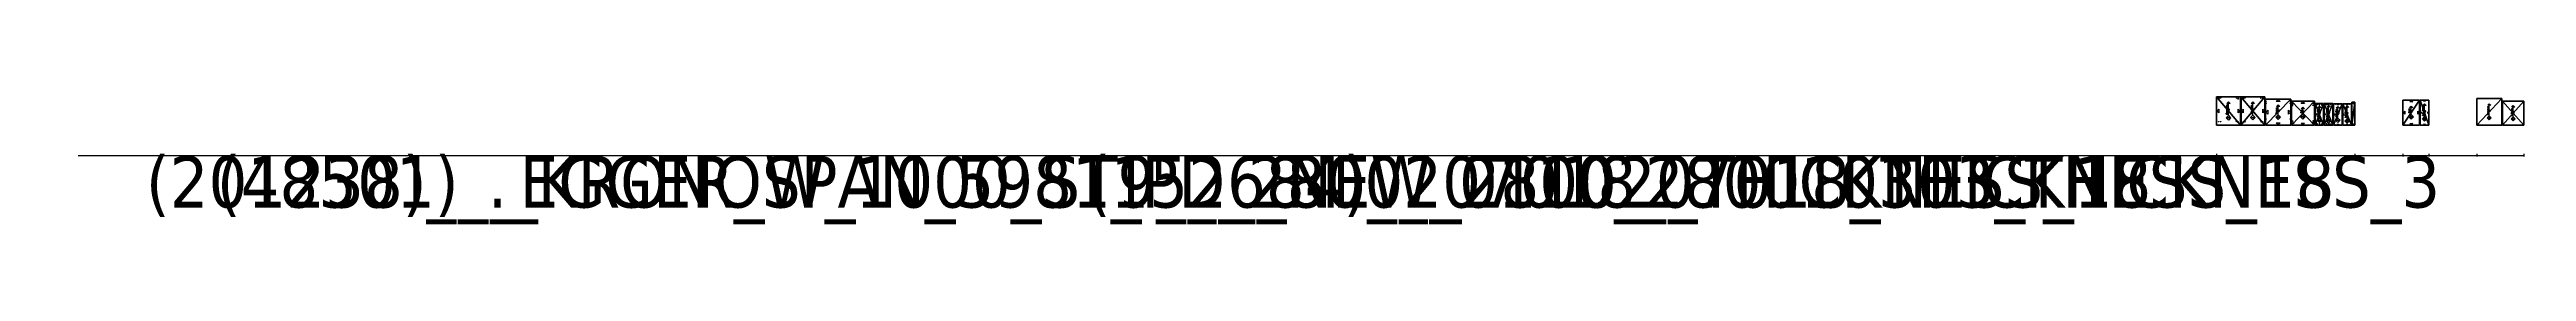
# Model space of a CAD drawing. Header units: millimetres. Extents: x -41809 to 43, y -1679 to 482.
import ezdxf

# ---------------------------------------------------------------- set-up
doc = ezdxf.new("R2010")
doc.units = ezdxf.units.MM
doc.header["$LTSCALE"] = 25.4
doc.layers.get('0').update_dxf_attribs({"true_color": 0xffffff})
for name, color, linetype, true_color in [('ABF_cuttingLines', 56, 'Continuous', 0x808014), ('ABF_edgeBanding', 172, 'Continuous', 0x0000cc), ('ABF_Label', 241, 'Continuous', 0xff87aa), ('D15-DEPTH13.8-$61281', 216, 'Continuous', 0x770077), ('D7-DEPTHF-$44817', 241, 'Continuous', 0xff87aa), ('D8-DEPTH12-$38878', 134, 'Continuous', 0x009987), ('Dside4.5', 56, 'Continuous', 0x808014), ('Dside8', 252, 'Continuous', 0x777799)]:
    doc.layers.add(name, color=color, linetype=linetype, true_color=true_color)
doc.styles.add('Tahoma', font='')
doc.styles.get('Tahoma').set_extended_font_data('Tahoma')
doc.dimstyles.new('DimStyle1', dxfattribs={"dimtxt": 874.619347, "dimasz": 12.7, "dimexe": 12.7, "dimexo": 12.7, "dimgap": 2.54, "dimtad": 4, "dimtih": 1, "dimtoh": 1, "dimdec": 1, "dimzin": 0, "dimdsep": 46, "dimtxsty": 'Tahoma', "dimcen": 0.09, "dimadec": 0, "dimazin": 0, "dimtfac": 1, "dimtdec": 4, "dimtofl": 0, "dimtmove": 0, "dimatfit": 3, "dimfxl": 1, "dimtolj": 1, "dimtzin": 0, "dimarcsym": 0})

# ---------------------------------------------------------------- blocks, each defined once
blk = doc.blocks.new('Group116#1')
at = {"layer": 'ABF_Label', "color": 0}
for p, q in [((-79, 6), (-82, 3)), ((-77, 10), (-79, 6)), ((-77, 10), (-77, -10)), ((-68, 5), (-66, 9)), ((-66, 9), (-63, 10)), ((-63, 10), (-59, 9)), ((-59, 2), (-63, 1)), ((-63, 1), (-59, 0)), ((-59, 9), (-58, 5)), ((-58, 5), (-59, 2)), ((-44, 0), (77, 0)), ((-29, 10), (-25, 15)), ((-27, 10), (-29, 10)), ((-28, 19), (-27, 21)), ((-27, 17), (-28, 19)), ((-27, 21), (-26, 22)), ((-25, 15), (-27, 17)), ((-23, 15), (-27, 10)), ((-26, 22), (-25, 23)), ((-25, 21), (-26, 20)), ((-26, 20), (-26, 19)), ((-26, 19), (-26, 18)), ((-26, 18), (-25, 17)), ((-25, 23), (-23, 23)), ((-24, 21), (-25, 21)), ((-25, 17), (-24, 17)), ((-23, 21), (-24, 21)), ((-24, 17), (-23, 16)), ((-23, 23), (-19, 23)), ((-21, 21), (-23, 21)), ((-23, 16), (-21, 16)), ((-21, 15), (-23, 15)), ((-21, 16), (-21, 21)), ((-21, 10), (-21, 15)), ((-19, 10), (-21, 10)), ((-19, 23), (-19, 10)), ((-17, 10), (-17, 20)), ((-17, 20), (-15, 20)), ((-6, 10), (-17, 10)), ((-15, 20), (-15, 11)), ((-15, 11), (-12, 11)), ((-12, 11), (-12, 20)), ((-12, 20), (-10, 20)), ((-10, 20), (-10, 11)), ((-10, 11), (-7, 11)), ((-7, 11), (-7, 20)), ((-7, 20), (-5, 20)), ((-6, 7), (-6, 10)), ((-4, 7), (-6, 7)), ((-5, 20), (-5, 11)), ((-5, 11), (-4, 11)), ((-4, 11), (-4, 7)), ((-3, 10), (-3, 20)), ((-3, 20), (-1, 20)), ((-1, 10), (-3, 10)), ((-1, 20), (-1, 12)), ((-1, 12), (3, 20)), ((3, 17), (-1, 10)), ((3, 20), (5, 20)), ((3, 10), (3, 17)), ((5, 10), (3, 10)), ((5, 20), (5, 10)), ((7, 10), (7, 20)), ((7, 20), (9, 20)), ((9, 10), (7, 10)), ((9, 20), (9, 15)), ((9, 15), (10, 16)), ((10, 14), (9, 14)), ((9, 14), (9, 10)), ((10, 16), (11, 17)), ((13, 10), (10, 14)), ((11, 18), (12, 19)), ((11, 17), (11, 18)), ((11, 17), (11, 17)), ((12, 16), (11, 15)), ((11, 15), (15, 10)), ((12, 19), (14, 20)), ((13, 17), (12, 16)), ((14, 18), (13, 18)), ((13, 18), (13, 17)), ((15, 10), (13, 10)), ((14, 20), (15, 20)), ((15, 18), (14, 18)), ((15, 20), (15, 18)), ((17, 10), (17, 12)), ((17, 12), (19, 12)), ((19, 10), (17, 10)), ((19, 12), (19, 10)), ((26, 7), (26, 11)), ((26, 11), (27, 11)), ((28, 7), (26, 7)), ((27, 11), (29, 16)), ((36, 10), (28, 10)), ((28, 10), (28, 7)), ((29, 16), (30, 23)), ((30, 16), (29, 11)), ((29, 11), (35, 11)), ((30, 23), (37, 23)), ((31, 21), (30, 16)), ((35, 21), (31, 21)), ((35, 11), (35, 21)), ((36, 7), (36, 10)), ((38, 7), (36, 7)), ((37, 23), (37, 11)), ((37, 11), (38, 11)), ((38, 11), (38, 7)), ((40, 10), (40, 20)), ((40, 20), (41, 20)), ((41, 10), (40, 10)), ((41, 20), (41, 16)), ((41, 16), (46, 16)), ((46, 14), (41, 14)), ((41, 14), (41, 10)), ((46, 16), (46, 20)), ((46, 20), (47, 20)), ((46, 10), (46, 14)), ((47, 10), (46, 10)), ((47, 20), (47, 10)), ((49, 15), (50, 19)), ((50, 11), (49, 15)), ((50, 19), (53, 20)), ((53, 10), (50, 11)), ((53, 18), (51, 18)), ((51, 18), (51, 15)), ((51, 15), (51, 12)), ((51, 12), (53, 11)), ((53, 20), (57, 19)), ((55, 18), (53, 18)), ((53, 11), (55, 12)), ((57, 11), (53, 10)), ((56, 15), (55, 18)), ((55, 12), (56, 15)), ((57, 19), (58, 15)), ((58, 15), (57, 11)), ((60, 10), (60, 12)), ((60, 12), (62, 12)), ((62, 10), (60, 10)), ((62, 12), (62, 10)), ((-82, -10), (-77, -10)), ((-77, -10), (-71, -10)), ((-66, -8), (-68, -5)), ((-63, -10), (-66, -8)), ((-59, -8), (-63, -10)), ((-59, 0), (-57, -4)), ((-57, -4), (-59, -8)), ((5, -14), (6, -11)), ((6, -11), (9, -5)), ((6, -11), (12, -11)), ((9, -5), (12, -11)), ((12, -11), (13, -14)), ((15, -5), (18, -5)), ((15, -5), (15, -9)), ((15, -9), (15, -14)), ((15, -9), (18, -9)), ((15, -14), (18, -14)), ((20, -5), (18, -5)), ((18, -9), (20, -8)), ((18, -9), (20, -10)), ((18, -14), (20, -13)), ((20, -7), (20, -5)), ((20, -8), (20, -7)), ((20, -10), (21, -12)), ((21, -12), (20, -13)), ((22, -5), (22, -9)), ((22, -5), (28, -5)), ((22, -9), (27, -9)), ((22, -9), (22, -14))]:
    blk.add_line(p, q, dxfattribs=at)
for points in [[(-44, 0, 0), (-70, -25, 0), (-95, 0, 0), (-70, 25, 0), (-44, 0, 0)], [(77, 18, 0), (95, 0, 0), (77, -18, 0), (77, 18, 0)]]:
    blk.add_polyline3d(points, close=True, dxfattribs=at)
blk = doc.blocks.new('Group118#1')
at = {"layer": 'ABF_cuttingLines', "color": 0}
blk.add_polyline3d([(-31.5, 405, 0), (-393.5, 405, 0), (-393.5, 0, 0), (-31.5, 0, 0), (-31.5, 405, 0)], close=True, dxfattribs=at)
blk = doc.blocks.new('_____ ______#4')
at = {"layer": 'ABF_cuttingLines', "color": 0}
for p, q in [((-393.5, 405, 3), (-31.5, 405, 3)), ((-393.5, 0, 3), (-393.5, 405, 3)), ((-393.5, 405), (-31.5, 405)), ((-393.5, 0), (-393.5, 405)), ((-393.5, 405, 3), (-31.5, 405, 3)), ((-393.5, 405), (-31.5, 405)), ((-393.5, 405, 3), (-393.5, 405)), ((-393.5, 0, 3), (-393.5, 405, 3)), ((-393.5, 405, 3), (-393.5, 405)), ((-393.5, 0), (-393.5, 405)), ((-31.5, 405, 3), (-31.5, 0, 3)), ((-31.5, 405), (-31.5, 0)), ((-31.5, 405, 3), (-31.5, 405)), ((-31.5, 405, 3), (-31.5, 0, 3)), ((-31.5, 405), (-31.5, 0)), ((-31.5, 405, 3), (-31.5, 405)), ((-31.5, 0, 3), (-393.5, 0, 3)), ((-31.5, 0), (-393.5, 0)), ((-31.5, 0, 3), (-393.5, 0, 3)), ((-393.5, 0, 3), (-393.5, 0)), ((-31.5, 0), (-393.5, 0)), ((-393.5, 0, 3), (-393.5, 0)), ((-31.5, 0, 3), (-31.5, 0)), ((-31.5, 0, 3), (-31.5, 0))]:
    blk.add_line(p, q, dxfattribs=at)
ref = blk.add_blockref('Group118#1', (0, 0, 3), dxfattribs=at)
ref.add_attrib('Skp_GroupInstanceName', '_ABF_cuttingLines', (0, 0), dxfattribs={"layer": '0', "height": 1})
at = {"layer": 'ABF_Label', "color": 0}
ref = blk.add_blockref('Group116#1', (-212.5, 202.5, 3), dxfattribs=dict(at, xscale=1.370259963095187, yscale=1.370259963095187, rotation=90))
ref.add_attrib('Skp_GroupInstanceName', '_ABF_Label', (0, 0), dxfattribs={"layer": '0', "height": 1})
at = {"color": 7, "true_color": 0xffffff}
mesh = blk.add_polyface(dxfattribs=at)
corners = [(-31.5, 0, 3), (-393.5, 405, 3), (-393.5, 0, 3), (-31.5, 405, 3)]
mesh.append_faces([[corners[k] for k in face] for face in [(0, 1, 2), (1, 0, 3)]], dxfattribs={"vtx0": -1, "color": 7})
at = {"color": 0}
mesh = blk.add_polyface(dxfattribs=at)
corners = [(-31.5, 405), (-393.5, 0), (-393.5, 405), (-31.5, 0)]
mesh.append_faces([[corners[k] for k in face] for face in [(0, 1, 2), (1, 0, 3)]], dxfattribs={"vtx0": -1, "color": 0})
mesh = blk.add_polyface(dxfattribs=at)
corners = [(-393.5, 405, 3), (-31.5, 405), (-393.5, 405), (-31.5, 405, 3)]
mesh.append_faces([[corners[k] for k in face] for face in [(0, 1, 2), (1, 0, 3)]], dxfattribs={"vtx0": -1, "color": 0})
mesh = blk.add_polyface(dxfattribs=at)
corners = [(-393.5, 405, 3), (-393.5, 0), (-393.5, 0, 3), (-393.5, 405)]
mesh.append_faces([[corners[k] for k in face] for face in [(0, 1, 2), (1, 0, 3)]], dxfattribs={"vtx0": -1, "color": 0})
mesh = blk.add_polyface(dxfattribs=at)
corners = [(-31.5, 405), (-31.5, 0, 3), (-31.5, 0), (-31.5, 405, 3)]
mesh.append_faces([[corners[k] for k in face] for face in [(0, 1, 2), (1, 0, 3)]], dxfattribs={"vtx0": -1, "color": 0})
mesh = blk.add_polyface(dxfattribs=at)
corners = [(-31.5, 0, 3), (-393.5, 0), (-31.5, 0), (-393.5, 0, 3)]
mesh.append_faces([[corners[k] for k in face] for face in [(0, 1, 2), (1, 0, 3)]], dxfattribs={"vtx0": -1, "color": 0})
blk = doc.blocks.new('Group114#1')
at = {"layer": 'ABF_Label', "color": 0}
for p, q in [((-84, 6), (-88, 3)), ((-82, 10), (-84, 6)), ((-82, 10), (-82, -10)), ((-72, 8), (-73, 4)), ((-68, 10), (-72, 8)), ((-64, 1), (-72, -6)), ((-64, 8), (-68, 10)), ((-63, 5), (-64, 8)), ((-64, 1), (-63, 5)), ((-50, 0), (83, 0)), ((-34, 20), (-34, 22)), ((-34, 22), (-32, 22)), ((-33, 20), (-34, 20)), ((-34, 20), (-34, 20)), ((-34, 10), (-34, 12)), ((-34, 12), (-34, 12)), ((-34, 12), (-32, 11)), ((-33, 9), (-34, 10)), ((-32, 21), (-33, 20)), ((-30, 9), (-33, 9)), ((-32, 22), (-30, 22)), ((-31, 21), (-32, 21)), ((-32, 16), (-32, 17)), ((-32, 17), (-31, 17)), ((-30, 16), (-32, 16)), ((-32, 11), (-30, 10)), ((-30, 21), (-31, 21)), ((-31, 17), (-28, 18)), ((-30, 22), (-28, 22)), ((-29, 21), (-30, 21)), ((-29, 15), (-30, 16)), ((-30, 10), (-29, 11)), ((-28, 9), (-30, 9)), ((-28, 21), (-29, 21)), ((-28, 15), (-29, 15)), ((-29, 11), (-28, 11)), ((-28, 22), (-27, 22)), ((-28, 20), (-28, 21)), ((-28, 19), (-28, 20)), ((-28, 18), (-28, 19)), ((-26, 18), (-28, 16)), ((-28, 16), (-28, 16)), ((-28, 16), (-27, 16)), ((-27, 14), (-28, 15)), ((-28, 11), (-27, 12)), ((-27, 10), (-28, 9)), ((-27, 22), (-26, 21)), ((-27, 16), (-26, 15)), ((-27, 13), (-27, 14)), ((-27, 12), (-27, 13)), ((-26, 11), (-27, 10)), ((-26, 21), (-26, 19)), ((-26, 19), (-26, 18)), ((-26, 15), (-26, 15)), ((-26, 15), (-25, 13)), ((-25, 13), (-26, 11)), ((-24, 17), (-24, 19)), ((-24, 19), (-22, 19)), ((-22, 18), (-24, 17)), ((-24, 17), (-24, 17)), ((-24, 14), (-23, 15)), ((-24, 12), (-24, 14)), ((-24, 11), (-24, 12)), ((-24, 10), (-24, 11)), ((-23, 9), (-24, 10)), ((-23, 15), (-21, 15)), ((-22, 13), (-23, 12)), ((-23, 12), (-22, 11)), ((-21, 9), (-23, 9)), ((-22, 19), (-21, 19)), ((-21, 18), (-22, 18)), ((-21, 14), (-22, 13)), ((-22, 11), (-21, 10)), ((-21, 19), (-19, 19)), ((-20, 18), (-21, 18)), ((-21, 15), (-18, 16)), ((-20, 14), (-21, 14)), ((-21, 10), (-19, 11)), ((-20, 9), (-21, 9)), ((-19, 17), (-20, 18)), ((-18, 14), (-20, 14)), ((-19, 9), (-20, 9)), ((-19, 19), (-18, 18)), ((-18, 17), (-19, 17)), ((-19, 11), (-18, 12)), ((-18, 10), (-19, 10)), ((-19, 10), (-19, 9)), ((-18, 18), (-17, 17)), ((-18, 16), (-18, 17)), ((-18, 16), (-18, 16)), ((-18, 12), (-18, 14)), ((-18, 9), (-18, 10)), ((-17, 9), (-18, 9)), ((-17, 17), (-17, 16)), ((-17, 16), (-17, 9)), ((-15, 11), (-13, 14)), ((-15, 7), (-15, 11)), ((-15, 11), (-15, 11)), ((-14, 7), (-15, 7)), ((-7, 9), (-14, 9)), ((-14, 9), (-14, 7)), ((-13, 14), (-13, 19)), ((-13, 19), (-7, 19)), ((-12, 14), (-13, 11)), ((-13, 11), (-9, 11)), ((-11, 18), (-12, 14)), ((-9, 18), (-11, 18)), ((-9, 11), (-9, 18)), ((-7, 19), (-7, 11)), ((-7, 11), (-6, 11)), ((-7, 7), (-7, 9)), ((-6, 7), (-7, 7)), ((-6, 11), (-6, 7)), ((-4, 9), (-4, 19)), ((-4, 19), (-3, 19)), ((-3, 9), (-4, 9)), ((-3, 19), (-3, 15)), ((-3, 15), (2, 15)), ((2, 14), (-3, 14)), ((-3, 14), (-3, 9)), ((2, 15), (2, 19)), ((2, 19), (3, 19)), ((2, 9), (2, 14)), ((3, 9), (2, 9)), ((3, 19), (3, 9)), ((5, 9), (8, 13)), ((7, 9), (5, 9)), ((6, 17), (7, 18)), ((6, 16), (6, 17)), ((6, 14), (6, 16)), ((8, 13), (6, 14)), ((7, 18), (8, 19)), ((8, 17), (7, 17)), ((7, 17), (7, 16)), ((7, 16), (7, 15)), ((7, 15), (8, 15)), ((10, 13), (7, 9)), ((8, 19), (9, 19)), ((9, 18), (8, 17)), ((8, 15), (9, 14)), ((9, 19), (13, 19)), ((11, 18), (9, 18)), ((9, 18), (9, 18)), ((9, 14), (10, 14)), ((10, 14), (11, 14)), ((11, 13), (10, 13)), ((11, 14), (11, 18)), ((11, 9), (11, 13)), ((13, 9), (11, 9)), ((13, 19), (13, 9)), ((20, 14), (21, 16)), ((21, 12), (20, 14)), ((21, 18), (23, 19)), ((21, 16), (21, 18)), ((21, 10), (21, 12)), ((23, 9), (21, 10)), ((23, 17), (22, 14)), ((22, 14), (23, 11)), ((23, 19), (25, 19)), ((25, 18), (23, 17)), ((23, 11), (25, 10)), ((25, 9), (23, 9)), ((25, 19), (26, 19)), ((26, 18), (25, 18)), ((25, 10), (26, 11)), ((26, 9), (25, 9)), ((26, 19), (28, 18)), ((26, 17), (26, 18)), ((27, 17), (26, 17)), ((26, 11), (28, 12)), ((27, 9), (26, 9)), ((26, 9), (26, 9)), ((28, 17), (27, 17)), ((28, 10), (27, 9)), ((28, 18), (28, 19)), ((28, 19), (36, 19)), ((28, 18), (28, 17)), ((31, 18), (28, 18)), ((28, 17), (28, 17)), ((28, 12), (28, 12)), ((28, 12), (28, 10)), ((31, 9), (31, 18)), ((33, 9), (31, 9)), ((36, 18), (33, 18)), ((33, 18), (33, 9)), ((36, 19), (36, 18)), ((37, 21), (37, 22)), ((37, 22), (39, 22)), ((39, 21), (37, 21)), ((38, 9), (38, 19)), ((38, 19), (39, 19)), ((39, 9), (38, 9)), ((39, 22), (39, 21)), ((39, 19), (39, 9)), ((42, 9), (42, 19)), ((42, 19), (43, 19)), ((43, 9), (42, 9)), ((43, 19), (43, 15)), ((43, 15), (48, 15)), ((48, 14), (43, 14)), ((43, 14), (43, 9)), ((48, 15), (48, 19)), ((48, 19), (49, 19)), ((48, 9), (48, 14)), ((49, 9), (48, 9)), ((49, 19), (49, 9)), ((52, 9), (52, 19)), ((52, 19), (53, 19)), ((53, 9), (52, 9)), ((53, 19), (53, 15)), ((53, 15), (54, 15)), ((54, 14), (53, 14)), ((53, 14), (53, 9)), ((54, 15), (55, 16)), ((58, 9), (54, 14)), ((55, 16), (55, 17)), ((55, 17), (56, 17)), ((56, 17), (57, 19)), ((57, 16), (56, 15)), ((56, 15), (56, 14)), ((56, 14), (60, 9)), ((57, 19), (58, 19)), ((58, 17), (57, 16)), ((58, 19), (59, 19)), ((59, 18), (58, 17)), ((60, 9), (58, 9)), ((59, 19), (59, 18)), ((59, 18), (59, 18)), ((60, 14), (62, 15)), ((60, 12), (60, 14)), ((60, 11), (60, 12)), ((61, 10), (60, 11)), ((61, 17), (61, 19)), ((61, 19), (62, 19)), ((62, 18), (61, 17)), ((61, 17), (61, 17)), ((62, 9), (61, 10)), ((62, 19), (64, 19)), ((64, 18), (62, 18)), ((62, 15), (64, 15)), ((63, 14), (62, 13)), ((62, 13), (62, 12)), ((62, 12), (62, 11)), ((62, 11), (64, 10)), ((63, 9), (62, 9)), ((65, 14), (63, 14)), ((64, 9), (63, 9)), ((64, 19), (65, 19)), ((65, 18), (64, 18)), ((64, 15), (66, 16)), ((64, 10), (65, 11)), ((65, 9), (64, 9)), ((65, 19), (67, 18)), ((65, 17), (65, 18)), ((66, 17), (65, 17)), ((66, 14), (65, 14)), ((65, 11), (66, 12)), ((66, 10), (65, 9)), ((66, 16), (66, 17)), ((66, 16), (66, 16)), ((66, 12), (66, 14)), ((66, 10), (66, 10)), ((66, 9), (66, 10)), ((68, 9), (66, 9)), ((67, 18), (67, 17)), ((67, 17), (68, 16)), ((68, 16), (68, 9)), ((-88, -10), (-82, -10)), ((-82, -10), (-77, -10)), ((-72, -6), (-73, -10)), ((-73, -10), (-63, -10)), ((5, -14), (6, -11)), ((6, -11), (9, -5)), ((6, -11), (12, -11)), ((9, -5), (12, -11)), ((12, -11), (13, -14)), ((15, -5), (18, -5)), ((15, -5), (15, -9)), ((15, -9), (15, -14)), ((15, -9), (18, -9)), ((15, -14), (18, -14)), ((20, -5), (18, -5)), ((18, -9), (20, -8)), ((18, -9), (20, -10)), ((18, -14), (20, -13)), ((20, -7), (20, -5)), ((20, -8), (20, -7)), ((20, -10), (21, -12)), ((21, -12), (20, -13)), ((22, -5), (22, -9)), ((22, -5), (28, -5)), ((22, -9), (27, -9)), ((22, -9), (22, -14))]:
    blk.add_line(p, q, dxfattribs=at)
for points in [[(-50, 0, 0), (-75, -25, 0), (-101, 0, 0), (-75, 25, 0), (-50, 0, 0)], [(83, 18, 0), (101, 0, 0), (83, -18, 0), (83, 18, 0)]]:
    blk.add_polyline3d(points, close=True, dxfattribs=at)
blk = doc.blocks.new('Group119#1')
at = {"layer": 'ABF_cuttingLines', "color": 0}
blk.add_polyline3d([(425, 500, 0), (0, 500, 0), (0, 50, 0), (425, 50, 0), (425, 500, 0)], close=True, dxfattribs=at)
blk = doc.blocks.new('_____ ______#5')
at = {"layer": 'ABF_cuttingLines', "color": 0}
for p, q in [((425, 500), (0, 500)), ((0, 500), (0, 50)), ((425, 500, 3), (0, 500, 3)), ((0, 500, 3), (0, 50, 3)), ((425, 500), (0, 500)), ((0, 500), (0, 500, 3)), ((425, 500, 3), (0, 500, 3)), ((0, 500), (0, 50)), ((0, 500, 3), (0, 50, 3)), ((0, 500), (0, 500, 3)), ((425, 50), (425, 500)), ((425, 50, 3), (425, 500, 3)), ((425, 500), (425, 500, 3)), ((425, 50), (425, 500)), ((425, 500), (425, 500, 3)), ((425, 50, 3), (425, 500, 3)), ((0, 50), (425, 50)), ((0, 50, 3), (425, 50, 3)), ((0, 50), (0, 50, 3)), ((0, 50), (425, 50)), ((0, 50, 3), (425, 50, 3)), ((0, 50), (0, 50, 3)), ((425, 50), (425, 50, 3)), ((425, 50), (425, 50, 3))]:
    blk.add_line(p, q, dxfattribs=at)
ref = blk.add_blockref('Group119#1', (0, 0, 3), dxfattribs=at)
ref.add_attrib('Skp_GroupInstanceName', '_ABF_cuttingLines', (0, 0), dxfattribs={"layer": '0', "height": 1})
at = {"layer": 'ABF_Label', "color": 0}
ref = blk.add_blockref('Group114#1', (212, 275, 3), dxfattribs=dict(at, xscale=1.346138357316463, yscale=1.346138357316463, rotation=89.99999999999999))
ref.add_attrib('Skp_GroupInstanceName', '_ABF_Label', (0, 0), dxfattribs={"layer": '0', "height": 1})
at = {"color": 0}
mesh = blk.add_polyface(dxfattribs=at)
corners = [(425, 500), (0, 50), (0, 500), (425, 50)]
mesh.append_faces([[corners[k] for k in face] for face in [(0, 1, 2), (1, 0, 3)]], dxfattribs={"vtx0": -1, "color": 0})
at = {"color": 7, "true_color": 0xffffff}
mesh = blk.add_polyface(dxfattribs=at)
corners = [(0, 50, 3), (425, 500, 3), (0, 500, 3), (425, 50, 3)]
mesh.append_faces([[corners[k] for k in face] for face in [(0, 1, 2), (1, 0, 3)]], dxfattribs={"vtx0": -1, "color": 7})
at = {"color": 0}
mesh = blk.add_polyface(dxfattribs=at)
corners = [(0, 500, 3), (425, 500), (0, 500), (425, 500, 3)]
mesh.append_faces([[corners[k] for k in face] for face in [(0, 1, 2), (1, 0, 3)]], dxfattribs={"vtx0": -1, "color": 0})
mesh = blk.add_polyface(dxfattribs=at)
corners = [(0, 500, 3), (0, 50), (0, 50, 3), (0, 500)]
mesh.append_faces([[corners[k] for k in face] for face in [(0, 1, 2), (1, 0, 3)]], dxfattribs={"vtx0": -1, "color": 0})
mesh = blk.add_polyface(dxfattribs=at)
corners = [(425, 500), (425, 50, 3), (425, 50), (425, 500, 3)]
mesh.append_faces([[corners[k] for k in face] for face in [(0, 1, 2), (1, 0, 3)]], dxfattribs={"vtx0": -1, "color": 0})
mesh = blk.add_polyface(dxfattribs=at)
corners = [(425, 50, 3), (0, 50), (425, 50), (0, 50, 3)]
mesh.append_faces([[corners[k] for k in face] for face in [(0, 1, 2), (1, 0, 3)]], dxfattribs={"vtx0": -1, "color": 0})
blk = doc.blocks.new('_152684____0110_280010303_THICKNESS_3')
at = {"color": 0}
ref = blk.add_blockref('_____ ______#5', (-797, -50), dxfattribs=at)
ref.add_attrib('Skp_GroupInstanceName', '__12. Задня стінка', (0, 0), dxfattribs={"height": 1})
ref = blk.add_blockref('_____ ______#4', (31.5, 0), dxfattribs=at)
ref.add_attrib('Skp_GroupInstanceName', '__13. Ящик. Дно.', (0, 0), dxfattribs={"height": 1})
blk = doc.blocks.new('Group110#1')
at = {"layer": 'ABF_Label', "color": 0}
for p, q in [((-86, 7), (-89, 4)), ((-84, 10), (-86, 7)), ((-84, 10), (-84, -10)), ((-73, 9), (-75, 3)), ((-75, 3), (-75, -3)), ((-70, 10), (-73, 9)), ((-66, 9), (-70, 10)), ((-66, 9), (-64, 3)), ((-64, 3), (-64, -3)), ((-51, 0), (84, 0)), ((-36, 9), (-32, 15)), ((-34, 9), (-36, 9)), ((-35, 19), (-34, 20)), ((-34, 16), (-35, 19)), ((-34, 20), (-33, 21)), ((-32, 15), (-34, 16)), ((-30, 14), (-34, 9)), ((-33, 21), (-32, 22)), ((-32, 20), (-33, 20)), ((-33, 20), (-33, 18)), ((-33, 18), (-33, 17)), ((-33, 17), (-32, 16)), ((-32, 22), (-30, 22)), ((-31, 21), (-32, 20)), ((-32, 16), (-31, 16)), ((-30, 21), (-31, 21)), ((-31, 16), (-30, 16)), ((-30, 22), (-27, 22)), ((-28, 21), (-30, 21)), ((-30, 16), (-28, 16)), ((-28, 14), (-30, 14)), ((-28, 16), (-28, 21)), ((-28, 9), (-28, 14)), ((-27, 9), (-28, 9)), ((-27, 22), (-27, 9)), ((-24, 9), (-24, 19)), ((-24, 19), (-22, 19)), ((-13, 9), (-24, 9)), ((-22, 19), (-22, 11)), ((-22, 11), (-19, 11)), ((-19, 11), (-19, 19)), ((-19, 19), (-17, 19)), ((-17, 19), (-17, 11)), ((-17, 11), (-14, 11)), ((-14, 11), (-14, 19)), ((-14, 19), (-12, 19)), ((-13, 7), (-13, 9)), ((-11, 7), (-13, 7)), ((-12, 19), (-12, 11)), ((-12, 11), (-11, 11)), ((-11, 11), (-11, 7)), ((-10, 9), (-10, 19)), ((-10, 19), (-8, 19)), ((-8, 9), (-10, 9)), ((-8, 19), (-8, 12)), ((-8, 12), (-4, 19)), ((-4, 17), (-8, 9)), ((-4, 19), (-2, 19)), ((-4, 9), (-4, 17)), ((-2, 9), (-4, 9)), ((-2, 19), (-2, 9)), ((0, 9), (0, 19)), ((0, 19), (2, 19)), ((2, 9), (0, 9)), ((2, 19), (2, 15)), ((2, 15), (3, 15)), ((3, 14), (2, 14)), ((2, 14), (2, 9)), ((3, 15), (4, 16)), ((6, 9), (3, 14)), ((4, 17), (5, 19)), ((4, 16), (4, 17)), ((4, 17), (4, 17)), ((5, 15), (4, 14)), ((4, 14), (8, 9)), ((5, 19), (7, 19)), ((6, 17), (5, 16)), ((5, 16), (5, 15)), ((7, 18), (6, 17)), ((8, 9), (6, 9)), ((7, 19), (7, 19)), ((7, 19), (7, 18)), ((7, 18), (7, 18)), ((10, 9), (10, 12)), ((10, 12), (12, 12)), ((12, 9), (10, 9)), ((12, 12), (12, 9)), ((20, 18), (21, 19)), ((20, 16), (20, 18)), ((20, 14), (20, 16)), ((21, 12), (20, 14)), ((21, 19), (23, 21)), ((22, 18), (21, 16)), ((21, 16), (22, 14)), ((23, 11), (21, 12)), ((23, 19), (22, 19)), ((22, 19), (22, 18)), ((22, 14), (22, 13)), ((22, 13), (23, 12)), ((23, 21), (25, 21)), ((25, 20), (23, 19)), ((23, 12), (25, 12)), ((25, 11), (23, 11)), ((25, 21), (25, 22)), ((25, 22), (27, 22)), ((25, 12), (25, 20)), ((25, 9), (25, 11)), ((27, 9), (25, 9)), ((27, 22), (27, 21)), ((27, 21), (29, 21)), ((28, 19), (27, 20)), ((27, 20), (27, 12)), ((27, 12), (28, 12)), ((29, 11), (27, 11)), ((27, 11), (27, 9)), ((29, 19), (28, 19)), ((28, 12), (29, 13)), ((29, 21), (31, 19)), ((30, 18), (29, 19)), ((29, 13), (30, 14)), ((30, 12), (29, 11)), ((30, 16), (30, 18)), ((30, 14), (30, 16)), ((32, 14), (30, 12)), ((31, 19), (32, 18)), ((32, 18), (32, 16)), ((32, 16), (32, 14)), ((33, 14), (35, 15)), ((33, 12), (33, 14)), ((33, 11), (33, 12)), ((34, 10), (33, 11)), ((34, 17), (34, 19)), ((34, 19), (35, 19)), ((35, 18), (34, 17)), ((34, 17), (34, 17)), ((35, 9), (34, 10)), ((35, 19), (37, 19)), ((37, 18), (35, 18)), ((35, 15), (37, 15)), ((36, 14), (35, 13)), ((35, 13), (35, 12)), ((35, 12), (35, 11)), ((35, 11), (37, 10)), ((36, 9), (35, 9)), ((38, 14), (36, 14)), ((37, 9), (36, 9)), ((37, 19), (38, 19)), ((38, 18), (37, 18)), ((37, 15), (39, 16)), ((37, 10), (38, 11)), ((38, 9), (37, 9)), ((38, 19), (40, 18)), ((38, 17), (38, 18)), ((39, 17), (38, 17)), ((39, 14), (38, 14)), ((38, 11), (39, 12)), ((39, 10), (38, 9)), ((39, 16), (39, 17)), ((39, 16), (39, 16)), ((39, 12), (39, 14)), ((39, 10), (39, 10)), ((39, 9), (39, 10)), ((41, 9), (39, 9)), ((40, 18), (40, 17)), ((40, 17), (41, 16)), ((41, 16), (41, 9)), ((42, 14), (43, 16)), ((43, 12), (42, 14)), ((43, 16), (44, 18)), ((44, 10), (43, 12)), ((44, 18), (45, 19)), ((45, 17), (44, 14)), ((44, 14), (45, 11)), ((45, 9), (44, 10)), ((45, 19), (47, 19)), ((47, 18), (45, 17)), ((45, 11), (47, 10)), ((47, 9), (45, 9)), ((47, 19), (49, 19)), ((48, 18), (47, 18)), ((47, 10), (48, 11)), ((48, 9), (47, 9)), ((49, 17), (48, 18)), ((48, 11), (50, 12)), ((49, 9), (48, 9)), ((49, 19), (50, 18)), ((50, 17), (49, 17)), ((49, 17), (49, 17)), ((50, 10), (49, 9)), ((49, 9), (49, 9)), ((50, 18), (50, 17)), ((50, 17), (50, 17)), ((50, 12), (50, 12)), ((50, 12), (50, 10)), ((51, 17), (51, 19)), ((51, 19), (53, 19)), ((52, 17), (51, 17)), ((51, 14), (52, 15)), ((51, 12), (51, 14)), ((51, 11), (51, 12)), ((52, 10), (51, 11)), ((53, 18), (52, 17)), ((52, 15), (54, 15)), ((53, 13), (52, 12)), ((52, 12), (53, 11)), ((52, 9), (52, 10)), ((54, 9), (52, 9)), ((53, 19), (54, 19)), ((54, 18), (53, 18)), ((54, 14), (53, 13)), ((53, 11), (54, 10)), ((54, 19), (56, 19)), ((55, 18), (54, 18)), ((54, 15), (57, 16)), ((55, 14), (54, 14)), ((54, 10), (56, 11)), ((55, 9), (54, 9)), ((56, 17), (55, 18)), ((57, 14), (55, 14)), ((56, 9), (55, 9)), ((56, 19), (57, 18)), ((57, 17), (56, 17)), ((56, 11), (57, 12)), ((57, 10), (56, 10)), ((56, 10), (56, 9)), ((57, 18), (58, 17)), ((57, 16), (57, 17)), ((57, 16), (57, 16)), ((57, 12), (57, 14)), ((57, 9), (57, 10)), ((58, 9), (57, 9)), ((58, 17), (58, 16)), ((58, 16), (58, 9)), ((60, 11), (62, 14)), ((60, 7), (60, 11)), ((60, 11), (60, 11)), ((61, 7), (60, 7)), ((68, 9), (61, 9)), ((61, 9), (61, 7)), ((62, 14), (62, 19)), ((62, 19), (68, 19)), ((63, 14), (62, 11)), ((62, 11), (67, 11)), ((64, 18), (63, 14)), ((67, 18), (64, 18)), ((67, 11), (67, 18)), ((68, 19), (68, 11)), ((68, 11), (69, 11)), ((68, 7), (68, 9)), ((69, 7), (68, 7)), ((69, 11), (69, 7)), ((-89, -10), (-84, -10)), ((-84, -10), (-78, -10)), ((-75, -3), (-73, -8)), ((-73, -8), (-70, -10)), ((-70, -10), (-66, -8)), ((-64, -3), (-66, -8)), ((5, -14), (6, -11)), ((6, -11), (9, -5)), ((6, -11), (12, -11)), ((9, -5), (12, -11)), ((12, -11), (13, -14)), ((15, -5), (18, -5)), ((15, -5), (15, -9)), ((15, -9), (15, -14)), ((15, -9), (18, -9)), ((15, -14), (18, -14)), ((20, -5), (18, -5)), ((18, -9), (20, -8)), ((18, -9), (20, -10)), ((18, -14), (20, -13)), ((20, -7), (20, -5)), ((20, -8), (20, -7)), ((20, -10), (21, -12)), ((21, -12), (20, -13)), ((22, -5), (22, -9)), ((22, -5), (28, -5)), ((22, -9), (27, -9)), ((22, -9), (22, -14))]:
    blk.add_line(p, q, dxfattribs=at)
for points in [[(-51, 0, 0), (-77, -25, 0), (-102, 0, 0), (-77, 25, 0), (-51, 0, 0)], [(84, 18, 0), (102, 0, 0), (84, -18, 0), (84, 18, 0)]]:
    blk.add_polyline3d(points, close=True, dxfattribs=at)
blk = doc.blocks.new('Group120#1')
at = {"layer": 'ABF_cuttingLines', "color": 0}
blk.add_polyline3d([(-478, -2, 0), (-478, -423, 0), (-336, -423, 0), (-336, -2, 0), (-478, -2, 0)], close=True, dxfattribs=at)
blk = doc.blocks.new('Group121#1')
at = {"layer": 'ABF_edgeBanding', "color": 0}
for points in [[(-476, -212, 0), (-461, -197, 0), (-461, -228, 0), (-476, -212, 0)], [(-407, -4, 0), (-392, -19, 0), (-422, -19, 0), (-407, -4, 0)], [(-407, -421, 0), (-422, -406, 0), (-392, -406, 0), (-407, -421, 0)], [(-338, -212, 0), (-353, -228, 0), (-353, -197, 0), (-338, -212, 0)]]:
    blk.add_polyline3d(points, close=True, dxfattribs=at)
blk = doc.blocks.new('______ 1. ___#22')
at = {"color": 0}
for p, q in [((-480, 0, 18), (-334, 0, 18)), ((-480, -425, 18), (-480, 0, 18)), ((-480, 0), (-334, 0)), ((-480, -425), (-480, 0)), ((-480, 0, 18), (-334, 0, 18)), ((-480, 0), (-334, 0)), ((-480, 0, 18), (-480, 0)), ((-480, -425, 18), (-480, 0, 18)), ((-480, 0, 18), (-480, 0)), ((-480, -425), (-480, 0)), ((-334, 0, 18), (-334, -425, 18)), ((-334, 0), (-334, -425)), ((-334, 0, 18), (-334, 0)), ((-334, 0, 18), (-334, -425, 18)), ((-334, 0), (-334, -425)), ((-334, 0, 18), (-334, 0)), ((-334, -425, 18), (-480, -425, 18)), ((-334, -425), (-480, -425)), ((-334, -425, 18), (-480, -425, 18)), ((-480, -425, 18), (-480, -425)), ((-334, -425), (-480, -425)), ((-480, -425, 18), (-480, -425)), ((-334, -425, 18), (-334, -425)), ((-334, -425, 18), (-334, -425))]:
    blk.add_line(p, q, dxfattribs=at)
at = {"layer": 'ABF_cuttingLines', "color": 0}
ref = blk.add_blockref('Group120#1', (0, 0, 18), dxfattribs=at)
ref.add_attrib('Skp_GroupInstanceName', '_ABF_cuttingLines', (0, 0), dxfattribs={"layer": '0', "height": 1})
at = {"layer": 'ABF_edgeBanding', "color": 0}
ref = blk.add_blockref('Group121#1', (0, 0, 18), dxfattribs=at)
ref.add_attrib('Skp_GroupInstanceName', '_ABF_edgeBanding', (0, 0), dxfattribs={"layer": '0', "height": 1})
at = {"layer": 'ABF_Label', "color": 0}
ref = blk.add_blockref('Group110#1', (-407, -212, 18), dxfattribs=dict(at, xscale=1.441831143960865, yscale=1.441831143960865, rotation=90))
ref.add_attrib('Skp_GroupInstanceName', '_ABF_Label', (0, 0), dxfattribs={"layer": '0', "height": 1})
at = {"color": 7, "true_color": 0xffffff}
mesh = blk.add_polyface(dxfattribs=at)
corners = [(-334, -425, 18), (-480, 0, 18), (-480, -425, 18), (-334, 0, 18)]
mesh.append_faces([[corners[k] for k in face] for face in [(0, 1, 2), (1, 0, 3)]], dxfattribs={"vtx0": -1, "color": 7})
at = {"color": 0}
mesh = blk.add_polyface(dxfattribs=at)
corners = [(-480, 0), (-334, -425), (-480, -425), (-334, 0)]
mesh.append_faces([[corners[k] for k in face] for face in [(0, 1, 2), (1, 0, 3)]], dxfattribs={"vtx0": -1, "color": 0})
at = {"color": 163, "true_color": 0x588bbc}
mesh = blk.add_polyface(dxfattribs=at)
corners = [(-480, 0, 18), (-334, 0), (-480, 0), (-334, 0, 18)]
mesh.append_faces([[corners[k] for k in face] for face in [(0, 1, 2), (1, 0, 3)]], dxfattribs={"vtx0": -1, "color": 163})
mesh = blk.add_polyface(dxfattribs=at)
corners = [(-480, 0, 18), (-480, -425), (-480, -425, 18), (-480, 0)]
mesh.append_faces([[corners[k] for k in face] for face in [(0, 1, 2), (1, 0, 3)]], dxfattribs={"vtx0": -1, "color": 163})
mesh = blk.add_polyface(dxfattribs=at)
corners = [(-334, 0), (-334, -425, 18), (-334, -425), (-334, 0, 18)]
mesh.append_faces([[corners[k] for k in face] for face in [(0, 1, 2), (1, 0, 3)]], dxfattribs={"vtx0": -1, "color": 163})
mesh = blk.add_polyface(dxfattribs=at)
corners = [(-334, -425, 18), (-480, -425), (-334, -425), (-480, -425, 18)]
mesh.append_faces([[corners[k] for k in face] for face in [(0, 1, 2), (1, 0, 3)]], dxfattribs={"vtx0": -1, "color": 163})
blk = doc.blocks.new('Group87#1')
blk = doc.blocks.new('Group89#1')
blk = doc.blocks.new('Group112#1')
at = {"layer": 'ABF_Label', "color": 0}
for p, q in [((-55, 6), (-59, 3)), ((-53, 10), (-55, 6)), ((-53, 10), (-53, -10)), ((-41, 6), (-44, 3)), ((-39, 10), (-41, 6)), ((-39, 10), (-39, -10)), ((-21, 0), (54, 0)), ((-5, 12), (-3, 17)), ((-5, 8), (-5, 12)), ((-5, 12), (-5, 12)), ((-4, 8), (-5, 8)), ((5, 11), (-4, 11)), ((-4, 11), (-4, 8)), ((-3, 17), (-2, 24)), ((-1, 16), (-3, 12)), ((-3, 12), (4, 12)), ((-2, 24), (5, 24)), ((0, 22), (-1, 16)), ((4, 22), (0, 22)), ((4, 12), (4, 22)), ((5, 24), (5, 12)), ((5, 12), (6, 12)), ((5, 8), (5, 11)), ((6, 8), (5, 8)), ((6, 12), (6, 8)), ((8, 10), (8, 20)), ((8, 20), (12, 20)), ((12, 10), (8, 10)), ((11, 19), (10, 19)), ((10, 19), (10, 16)), ((10, 16), (12, 16)), ((12, 15), (10, 15)), ((10, 15), (10, 12)), ((10, 12), (11, 12)), ((12, 19), (11, 19)), ((11, 12), (12, 12)), ((12, 20), (13, 20)), ((13, 19), (12, 19)), ((12, 16), (13, 17)), ((12, 16), (12, 16)), ((13, 15), (12, 15)), ((12, 12), (13, 12)), ((13, 11), (12, 10)), ((13, 20), (14, 20)), ((13, 18), (13, 19)), ((14, 18), (13, 18)), ((13, 17), (14, 18)), ((13, 17), (13, 17)), ((14, 14), (13, 15)), ((13, 15), (13, 15)), ((13, 12), (14, 13)), ((15, 11), (13, 11)), ((14, 20), (15, 19)), ((15, 17), (14, 16)), ((14, 16), (14, 16)), ((14, 16), (15, 15)), ((14, 13), (14, 14)), ((14, 13), (14, 13)), ((15, 19), (15, 18)), ((15, 18), (15, 17)), ((15, 15), (16, 13)), ((16, 13), (15, 12)), ((15, 12), (15, 11)), ((17, 15), (18, 19)), ((18, 12), (17, 15)), ((18, 19), (21, 21)), ((19, 18), (18, 16)), ((18, 16), (24, 16)), ((25, 15), (18, 15)), ((18, 15), (19, 13)), ((22, 10), (18, 12)), ((20, 19), (19, 18)), ((19, 18), (19, 18)), ((19, 13), (22, 12)), ((21, 19), (20, 19)), ((21, 21), (23, 20)), ((22, 19), (21, 19)), ((23, 18), (22, 19)), ((22, 12), (23, 12)), ((23, 10), (22, 10)), ((23, 20), (24, 19)), ((24, 16), (23, 18)), ((23, 18), (23, 18)), ((23, 12), (24, 12)), ((24, 11), (23, 10)), ((24, 19), (25, 18)), ((24, 12), (24, 13)), ((24, 13), (25, 13)), ((25, 11), (24, 11)), ((24, 11), (24, 11)), ((25, 18), (25, 16)), ((25, 16), (25, 15)), ((25, 13), (25, 13)), ((25, 13), (25, 11)), ((27, 7), (27, 20)), ((27, 20), (29, 20)), ((29, 7), (27, 7)), ((29, 20), (29, 19)), ((29, 19), (30, 20)), ((30, 19), (29, 18)), ((29, 18), (29, 12)), ((29, 12), (30, 12)), ((30, 10), (29, 11)), ((29, 11), (29, 7)), ((30, 20), (32, 21)), ((31, 19), (30, 19)), ((30, 12), (31, 12)), ((31, 10), (30, 10)), ((33, 18), (31, 19)), ((31, 12), (33, 13)), ((34, 12), (31, 10)), ((32, 21), (34, 19)), ((33, 15), (33, 18)), ((33, 13), (33, 15)), ((34, 19), (35, 16)), ((35, 16), (34, 12)), ((37, 22), (37, 24)), ((37, 24), (39, 24)), ((39, 22), (37, 22)), ((37, 10), (37, 20)), ((37, 20), (38, 20)), ((38, 10), (37, 10)), ((38, 20), (38, 10)), ((39, 24), (39, 22)), ((-59, -10), (-53, -10)), ((-53, -10), (-48, -10)), ((-44, -10), (-39, -10)), ((-39, -10), (-34, -10)), ((5, -14), (6, -11)), ((6, -11), (9, -5)), ((6, -11), (12, -11)), ((9, -5), (12, -11)), ((12, -11), (13, -14)), ((15, -5), (18, -5)), ((15, -5), (15, -9)), ((15, -9), (15, -14)), ((15, -9), (18, -9)), ((15, -14), (18, -14)), ((20, -5), (18, -5)), ((18, -9), (20, -8)), ((18, -9), (20, -10)), ((18, -14), (20, -13)), ((20, -7), (20, -5)), ((20, -8), (20, -7)), ((20, -10), (21, -12)), ((21, -12), (20, -13)), ((22, -5), (22, -9)), ((22, -5), (28, -5)), ((22, -9), (27, -9)), ((22, -9), (22, -14))]:
    blk.add_line(p, q, dxfattribs=at)
for points in [[(-21, 0, 0), (-46, -25, 0), (-71, 0, 0), (-46, 25, 0), (-21, 0, 0)], [(54, 18, 0), (71, 0, 0), (54, -18, 0), (54, 18, 0)]]:
    blk.add_polyline3d(points, close=True, dxfattribs=at)
blk = doc.blocks.new('Group122#1')
at = {"layer": 'ABF_cuttingLines', "color": 0}
blk.add_polyline3d([(-330, -2, 0), (-330, -423, 0), (-51, -423, 0), (-51, -2, 0), (-330, -2, 0)], close=True, dxfattribs=at)
blk = doc.blocks.new('Group123#1')
at = {"layer": 'ABF_edgeBanding', "color": 0}
for points in [[(-326, -213, 0), (-301, -187, 0), (-301, -238, 0), (-326, -213, 0)], [(-191, -6, 0), (-166, -31, 0), (-216, -31, 0), (-191, -6, 0)], [(-191, -419, 0), (-216, -394, 0), (-166, -394, 0), (-191, -419, 0)], [(-55, -213, 0), (-80, -238, 0), (-80, -187, 0), (-55, -213, 0)]]:
    blk.add_polyline3d(points, close=True, dxfattribs=at)
blk = doc.blocks.new('______ 1. ___#23')
at = {"color": 0}
for p, q in [((-332, 0, 18), (-49, 0, 18)), ((-332, -425, 18), (-332, 0, 18)), ((-332, 0), (-49, 0)), ((-332, -425), (-332, 0)), ((-332, 0, 18), (-49, 0, 18)), ((-332, 0), (-49, 0)), ((-332, 0, 18), (-332, 0)), ((-332, -425, 18), (-332, 0, 18)), ((-332, 0, 18), (-332, 0)), ((-332, -425), (-332, 0)), ((-49, 0, 18), (-49, -425, 18)), ((-49, 0), (-49, -425)), ((-49, 0, 18), (-49, 0)), ((-49, 0, 18), (-49, -425, 18)), ((-49, 0), (-49, -425)), ((-49, 0, 18), (-49, 0)), ((-49, -425, 18), (-332, -425, 18)), ((-49, -425), (-332, -425)), ((-49, -425, 18), (-332, -425, 18)), ((-332, -425, 18), (-332, -425)), ((-49, -425), (-332, -425)), ((-332, -425, 18), (-332, -425)), ((-49, -425, 18), (-49, -425)), ((-49, -425, 18), (-49, -425))]:
    blk.add_line(p, q, dxfattribs=at)
at = {"color": 0, "extrusion": (-1.35525e-20, 1.82062e-28, -1)}
ref = blk.add_blockref('Group87#1', (272, 0, -18), dxfattribs=dict(at, rotation=179.9999995341277))
ref.add_attrib('Skp_GroupInstanceName', '_ABF_hingeCup', (0, 0), dxfattribs={"height": 1})
ref = blk.add_blockref('Group89#1', (109, 0, -18), dxfattribs=dict(at, rotation=179.9999995341277))
ref.add_attrib('Skp_GroupInstanceName', '_ABF_hingeCup', (0, 0), dxfattribs={"height": 1})
at = {"layer": 'ABF_cuttingLines', "color": 0}
ref = blk.add_blockref('Group122#1', (0, 0, 18), dxfattribs=at)
ref.add_attrib('Skp_GroupInstanceName', '_ABF_cuttingLines', (0, 0), dxfattribs={"layer": '0', "height": 1})
at = {"layer": 'ABF_edgeBanding', "color": 0}
ref = blk.add_blockref('Group123#1', (0, 0, 18), dxfattribs=at)
ref.add_attrib('Skp_GroupInstanceName', '_ABF_edgeBanding', (0, 0), dxfattribs={"layer": '0', "height": 1})
at = {"layer": 'ABF_Label', "color": 0}
ref = blk.add_blockref('Group112#1', (-191, -212, 18), dxfattribs=dict(at, xscale=1.5748031496063, yscale=1.574803149606299, rotation=90))
ref.add_attrib('Skp_GroupInstanceName', '_ABF_Label', (0, 0), dxfattribs={"layer": '0', "height": 1})
at = {"color": 7, "true_color": 0xffffff}
mesh = blk.add_polyface(dxfattribs=at)
corners = [(-332, -425, 18), (-49, 0, 18), (-332, 0, 18), (-49, -425, 18)]
mesh.append_faces([[corners[k] for k in face] for face in [(0, 1, 2), (1, 0, 3)]], dxfattribs={"vtx0": -1, "color": 7})
at = {"color": 0}
mesh = blk.add_polyface(dxfattribs=at)
corners = [(-49, 0), (-332, -425), (-332, 0), (-49, -425)]
mesh.append_faces([[corners[k] for k in face] for face in [(0, 1, 2), (1, 0, 3)]], dxfattribs={"vtx0": -1, "color": 0})
at = {"color": 163, "true_color": 0x588bbc}
mesh = blk.add_polyface(dxfattribs=at)
corners = [(-332, 0, 18), (-49, 0), (-332, 0), (-49, 0, 18)]
mesh.append_faces([[corners[k] for k in face] for face in [(0, 1, 2), (1, 0, 3)]], dxfattribs={"vtx0": -1, "color": 163})
mesh = blk.add_polyface(dxfattribs=at)
corners = [(-332, -425, 18), (-332, 0), (-332, -425), (-332, 0, 18)]
mesh.append_faces([[corners[k] for k in face] for face in [(0, 1, 2), (1, 0, 3)]], dxfattribs={"vtx0": -1, "color": 163})
mesh = blk.add_polyface(dxfattribs=at)
corners = [(-49, 0), (-49, -425, 18), (-49, -425), (-49, 0, 18)]
mesh.append_faces([[corners[k] for k in face] for face in [(0, 1, 2), (1, 0, 3)]], dxfattribs={"vtx0": -1, "color": 163})
mesh = blk.add_polyface(dxfattribs=at)
corners = [(-49, -425, 18), (-332, -425), (-49, -425), (-332, -425, 18)]
mesh.append_faces([[corners[k] for k in face] for face in [(0, 1, 2), (1, 0, 3)]], dxfattribs={"vtx0": -1, "color": 163})
blk = doc.blocks.new('_201238___._KRONOSPAN_5981_PD__NEW_2800207018_THICKNESS_18')
at = {"color": 0}
ref = blk.add_blockref('______ 1. ___#23', (-1714, 425), dxfattribs=at)
ref.add_attrib('Skp_GroupInstanceName', '__11. Двері', (0, 0), dxfattribs={"height": 1})
ref = blk.add_blockref('______ 1. ___#22', (-1273, 425), dxfattribs=at)
ref.add_attrib('Skp_GroupInstanceName', '__10. Ящик. Фасад', (0, 0), dxfattribs={"height": 1})
blk = doc.blocks.new('Group87#3')
at = {"layer": 'Dside8', "color": 0, "extrusion": (0, -1, 0)}
blk.add_circle((0, 9), 4, dxfattribs=at)
blk = doc.blocks.new('Group88#3')
at = {"layer": 'Dside8', "color": 0}
blk.add_polyline3d([(-4, 0, 0), (-4, -25, 0), (4, -25, 0), (4, 0, 0), (-4, 0, 0)], close=True, dxfattribs=at)
blk = doc.blocks.new('Group90#3')
at = {"layer": 'Dside8', "color": 0, "extrusion": (0, 1, 0)}
blk.add_circle((0, 9), 4, dxfattribs=at)
blk = doc.blocks.new('Group91#2')
at = {"layer": 'Dside8', "color": 0}
blk.add_polyline3d([(4, 0, 0), (4, 25, 0), (-4, 25, 0), (-4, 0, 0), (4, 0, 0)], close=True, dxfattribs=at)
blk = doc.blocks.new('Group96#2')
at = {"layer": 'ABF_Label', "color": 0}
for p, q in [((-60, 7), (-57, 11)), ((-57, 11), (-53, 13)), ((-53, 13), (-49, 11)), ((-49, 2), (-53, 1)), ((-53, 1), (-49, 0)), ((-49, 11), (-47, 7)), ((-47, 7), (-49, 2)), ((-28, 0), (61, 0)), ((-11, 10), (-11, 23)), ((-11, 23), (-9, 23)), ((-2, 10), (-11, 10)), ((-9, 23), (-9, 11)), ((-9, 11), (-3, 11)), ((-3, 11), (-3, 23)), ((-3, 23), (-2, 23)), ((-2, 23), (-2, 11)), ((-2, 11), (-1, 11)), ((-2, 7), (-2, 10)), ((-1, 7), (-2, 7)), ((-1, 11), (-1, 7)), ((0, 15), (2, 19)), ((1, 11), (0, 15)), ((5, 10), (1, 11)), ((2, 19), (5, 20)), ((3, 18), (2, 15)), ((2, 15), (3, 12)), ((5, 18), (3, 18)), ((3, 12), (5, 11)), ((5, 20), (8, 19)), ((7, 18), (5, 18)), ((5, 11), (7, 12)), ((8, 11), (5, 10)), ((7, 15), (7, 18)), ((7, 12), (7, 15)), ((8, 19), (9, 15)), ((9, 15), (8, 11)), ((11, 10), (11, 20)), ((11, 20), (12, 20)), ((12, 10), (11, 10)), ((12, 20), (12, 15)), ((12, 15), (13, 16)), ((13, 14), (12, 14)), ((12, 14), (12, 10)), ((13, 16), (14, 17)), ((17, 10), (13, 14)), ((14, 17), (15, 18)), ((14, 17), (14, 17)), ((15, 18), (16, 19)), ((16, 17), (15, 16)), ((15, 16), (15, 15)), ((15, 15), (19, 10)), ((16, 19), (18, 20)), ((17, 18), (16, 17)), ((18, 18), (17, 18)), ((19, 10), (17, 10)), ((18, 20), (18, 20)), ((18, 20), (18, 18)), ((18, 18), (18, 18)), ((19, 15), (20, 19)), ((20, 11), (19, 15)), ((20, 19), (23, 20)), ((23, 10), (20, 11)), ((23, 18), (21, 18)), ((21, 18), (21, 15)), ((21, 15), (21, 12)), ((21, 12), (23, 11)), ((23, 20), (27, 19)), ((25, 18), (23, 18)), ((23, 11), (25, 12)), ((27, 11), (23, 10)), ((26, 15), (25, 18)), ((25, 12), (26, 15)), ((27, 19), (28, 15)), ((28, 15), (27, 11)), ((28, 10), (28, 11)), ((28, 11), (28, 11)), ((28, 11), (29, 11)), ((29, 10), (28, 10)), ((29, 11), (30, 12)), ((29, 11), (29, 11)), ((29, 11), (29, 11)), ((30, 10), (29, 10)), ((29, 10), (29, 10)), ((30, 16), (31, 18)), ((30, 13), (30, 16)), ((30, 12), (30, 13)), ((31, 11), (30, 10)), ((30, 10), (30, 10)), ((31, 18), (31, 20)), ((31, 20), (37, 20)), ((32, 13), (31, 12)), ((31, 12), (31, 11)), ((35, 18), (32, 18)), ((32, 18), (32, 17)), ((32, 17), (32, 16)), ((32, 16), (32, 13)), ((35, 10), (35, 18)), ((37, 10), (35, 10)), ((37, 20), (37, 10)), ((39, 10), (39, 20)), ((39, 20), (41, 20)), ((43, 10), (39, 10)), ((41, 20), (41, 16)), ((41, 16), (43, 16)), ((42, 14), (41, 14)), ((41, 14), (41, 11)), ((41, 11), (42, 11)), ((44, 14), (42, 14)), ((42, 11), (44, 11)), ((43, 16), (45, 16)), ((45, 10), (43, 10)), ((45, 14), (44, 14)), ((44, 14), (44, 14)), ((44, 11), (45, 12)), ((44, 11), (44, 11)), ((45, 16), (46, 15)), ((45, 13), (45, 14)), ((45, 12), (45, 13)), ((46, 11), (45, 10)), ((46, 15), (47, 14)), ((47, 12), (46, 11)), ((47, 14), (47, 13)), ((47, 13), (47, 12)), ((-58, -11), (-60, -6)), ((-53, -12), (-58, -11)), ((-49, -11), (-53, -12)), ((-49, 0), (-46, -5)), ((-46, -5), (-49, -11)), ((5, -14), (6, -11)), ((6, -11), (9, -5)), ((6, -11), (12, -11)), ((9, -5), (12, -11)), ((12, -11), (13, -14)), ((15, -5), (18, -5)), ((15, -5), (15, -9)), ((15, -9), (15, -14)), ((15, -9), (18, -9)), ((15, -14), (18, -14)), ((20, -5), (18, -5)), ((18, -9), (20, -8)), ((18, -9), (20, -10)), ((18, -14), (20, -13)), ((20, -7), (20, -5)), ((20, -8), (20, -7)), ((20, -10), (21, -12)), ((21, -12), (20, -13)), ((22, -5), (22, -9)), ((22, -5), (28, -5)), ((22, -9), (27, -9)), ((22, -9), (22, -14))]:
    blk.add_line(p, q, dxfattribs=at)
for points in [[(-28, 0, 0), (-53, -25, 0), (-78, 0, 0), (-53, 25, 0), (-28, 0, 0)], [(61, 18, 0), (78, 0, 0), (61, -18, 0), (61, 18, 0)]]:
    blk.add_polyline3d(points, close=True, dxfattribs=at)
blk = doc.blocks.new('Group124#1')
at = {"layer": 'ABF_cuttingLines', "color": 0}
blk.add_polyline3d([(-50, 18, 0), (0, 18, 0), (0, 407, 0), (-50, 407, 0), (-50, 18, 0)], close=True, dxfattribs=at)
blk = doc.blocks.new('______ 1. ___#24')
at = {"layer": 'ABF_cuttingLines', "color": 0}
for p, q in [((-50, 407, 18), (0, 407, 18)), ((-50, 18, 18), (-50, 407, 18)), ((-50, 18), (-50, 407)), ((-50, 407), (0, 407)), ((-50, 18, 18), (-50, 407, 18)), ((-50, 407, 18), (-50, 407)), ((-50, 18), (-50, 407)), ((-50, 407, 18), (0, 407, 18)), ((-50, 407), (0, 407)), ((-50, 407, 18), (-50, 407)), ((0, 18, 18), (-50, 18, 18)), ((0, 18), (-50, 18)), ((0, 18, 18), (-50, 18, 18)), ((-50, 18, 18), (-50, 18)), ((0, 18), (-50, 18)), ((-50, 18, 18), (-50, 18)), ((0, 407, 18), (0, 18, 18)), ((0, 407), (0, 18)), ((0, 407, 18), (0, 407)), ((0, 407, 18), (0, 18, 18)), ((0, 407), (0, 18)), ((0, 407, 18), (0, 407)), ((0, 18, 18), (0, 18)), ((0, 18, 18), (0, 18))]:
    blk.add_line(p, q, dxfattribs=at)
at = {"color": 0, "extrusion": (0, 0, -1)}
ref = blk.add_blockref('Group87#3', (25, 407, -18), dxfattribs=dict(at, rotation=360))
ref.add_attrib('Skp_GroupInstanceName', '_ABF_sideDrill', (0, 0), dxfattribs={"height": 1})
ref = blk.add_blockref('Group88#3', (25, 407, -18), dxfattribs=dict(at, rotation=360))
ref.add_attrib('Skp_GroupInstanceName', '_ABF_sideDrillDepth', (0, 0), dxfattribs={"height": 1})
ref = blk.add_blockref('Group91#2', (25, 18, -18), dxfattribs=dict(at, rotation=360))
ref.add_attrib('Skp_GroupInstanceName', '_ABF_sideDrillDepth', (0, 0), dxfattribs={"height": 1})
ref = blk.add_blockref('Group90#3', (25, 18, -18), dxfattribs=dict(at, rotation=360))
ref.add_attrib('Skp_GroupInstanceName', '_ABF_sideDrill', (0, 0), dxfattribs={"height": 1})
at = {"layer": 'ABF_cuttingLines', "color": 0}
ref = blk.add_blockref('Group124#1', (0, 0, 18), dxfattribs=at)
ref.add_attrib('Skp_GroupInstanceName', '_ABF_cuttingLines', (0, 0), dxfattribs={"layer": '0', "height": 1})
at = {"layer": 'ABF_Label', "color": 0}
ref = blk.add_blockref('Group96#2', (-25, 212, 18), dxfattribs=dict(at, xscale=0.3746214415505754, yscale=0.3746214415505754, rotation=90))
ref.add_attrib('Skp_GroupInstanceName', '_ABF_Label', (0, 0), dxfattribs={"layer": '0', "height": 1})
at = {"color": 7, "true_color": 0xffffff}
mesh = blk.add_polyface(dxfattribs=at)
corners = [(-50, 18, 18), (0, 407, 18), (-50, 407, 18), (0, 18, 18)]
mesh.append_faces([[corners[k] for k in face] for face in [(0, 1, 2), (1, 0, 3)]], dxfattribs={"vtx0": -1, "color": 7})
at = {"color": 0}
mesh = blk.add_polyface(dxfattribs=at)
corners = [(0, 407), (-50, 18), (-50, 407), (0, 18)]
mesh.append_faces([[corners[k] for k in face] for face in [(0, 1, 2), (1, 0, 3)]], dxfattribs={"vtx0": -1, "color": 0})
mesh = blk.add_polyface(dxfattribs=at)
corners = [(-50, 407, 18), (-50, 18), (-50, 18, 18), (-50, 407)]
mesh.append_faces([[corners[k] for k in face] for face in [(0, 1, 2), (1, 0, 3)]], dxfattribs={"vtx0": -1, "color": 0})
mesh = blk.add_polyface(dxfattribs=at)
corners = [(-50, 407, 18), (0, 407), (-50, 407), (0, 407, 18)]
mesh.append_faces([[corners[k] for k in face] for face in [(0, 1, 2), (1, 0, 3)]], dxfattribs={"vtx0": -1, "color": 0})
mesh = blk.add_polyface(dxfattribs=at)
corners = [(0, 18, 18), (-50, 18), (0, 18), (-50, 18, 18)]
mesh.append_faces([[corners[k] for k in face] for face in [(0, 1, 2), (1, 0, 3)]], dxfattribs={"vtx0": -1, "color": 0})
mesh = blk.add_polyface(dxfattribs=at)
corners = [(0, 407), (0, 18, 18), (0, 18), (0, 407, 18)]
mesh.append_faces([[corners[k] for k in face] for face in [(0, 1, 2), (1, 0, 3)]], dxfattribs={"vtx0": -1, "color": 0})
blk = doc.blocks.new('Group28#1')
at = {"layer": 'D8-DEPTH12-$38878', "color": 0, "extrusion": (0, 0, -1)}
blk.add_circle((0, -9), 4, dxfattribs=at)
blk = doc.blocks.new('Group32#1')
at = {"layer": 'D8-DEPTH12-$38878', "color": 0, "extrusion": (0, 0, -1)}
blk.add_circle((0, -9), 4, dxfattribs=at)
blk = doc.blocks.new('Group34#2')
at = {"layer": 'D7-DEPTHF-$44817', "color": 0}
blk.add_circle((0, -9, 18), 3.5, dxfattribs=at)
blk = doc.blocks.new('Group46#1')
at = {"layer": 'D8-DEPTH12-$38878', "color": 0, "extrusion": (0, 0, -1)}
blk.add_circle((0, 9), 4, dxfattribs=at)
blk = doc.blocks.new('Group50#1')
at = {"layer": 'D8-DEPTH12-$38878', "color": 0, "extrusion": (0, 0, -1)}
blk.add_circle((0, 9), 4, dxfattribs=at)
blk = doc.blocks.new('Group52#2')
at = {"layer": 'D7-DEPTHF-$44817', "color": 0}
blk.add_circle((0, 9, 18), 3.5, dxfattribs=at)
blk = doc.blocks.new('Group102#1')
at = {"layer": 'ABF_Label', "color": 0}
for p, q in [((-84, 4), (-82, 10)), ((-84, -5), (-84, 4)), ((-82, 0), (-84, -5)), ((-82, 10), (-77, 13)), ((-77, 3), (-82, 0)), ((-77, 13), (-73, 11)), ((-72, 1), (-77, 3)), ((-73, 11), (-71, 8)), ((-70, -5), (-72, 1)), ((-52, 0), (85, 0)), ((-36, 10), (-32, 16)), ((-34, 10), (-36, 10)), ((-35, 22), (-33, 23)), ((-35, 20), (-35, 22)), ((-34, 17), (-35, 20)), ((-32, 16), (-34, 17)), ((-30, 16), (-34, 10)), ((-33, 23), (-32, 23)), ((-32, 22), (-33, 21)), ((-33, 21), (-33, 20)), ((-33, 20), (-33, 19)), ((-33, 19), (-32, 18)), ((-32, 23), (-30, 24)), ((-31, 22), (-32, 22)), ((-32, 18), (-32, 17)), ((-32, 17), (-30, 17)), ((-30, 22), (-31, 22)), ((-30, 24), (-27, 24)), ((-28, 22), (-30, 22)), ((-30, 17), (-28, 17)), ((-28, 16), (-30, 16)), ((-28, 17), (-28, 22)), ((-28, 10), (-28, 16)), ((-27, 10), (-28, 10)), ((-27, 24), (-27, 10)), ((-24, 10), (-24, 20)), ((-24, 20), (-23, 20)), ((-13, 10), (-24, 10)), ((-23, 20), (-23, 12)), ((-23, 12), (-19, 12)), ((-19, 12), (-19, 20)), ((-19, 20), (-18, 20)), ((-18, 20), (-18, 12)), ((-18, 12), (-14, 12)), ((-14, 12), (-14, 20)), ((-14, 20), (-13, 20)), ((-13, 20), (-13, 12)), ((-13, 12), (-12, 12)), ((-13, 8), (-13, 10)), ((-12, 8), (-13, 8)), ((-12, 12), (-12, 8)), ((-10, 10), (-10, 20)), ((-10, 20), (-8, 20)), ((-9, 10), (-10, 10)), ((-4, 18), (-9, 10)), ((-8, 20), (-8, 13)), ((-8, 13), (-4, 20)), ((-4, 20), (-2, 20)), ((-4, 10), (-4, 18)), ((-2, 10), (-4, 10)), ((-2, 20), (-2, 10)), ((0, 10), (0, 20)), ((0, 20), (2, 20)), ((2, 10), (0, 10)), ((2, 20), (2, 16)), ((2, 16), (3, 16)), ((3, 15), (2, 15)), ((2, 15), (2, 10)), ((3, 16), (4, 17)), ((6, 10), (3, 15)), ((4, 18), (5, 20)), ((4, 17), (4, 18)), ((4, 18), (4, 18)), ((5, 16), (4, 16)), ((4, 16), (8, 10)), ((5, 20), (7, 20)), ((6, 19), (5, 18)), ((5, 18), (5, 16)), ((7, 19), (6, 19)), ((8, 10), (6, 10)), ((7, 20), (7, 20)), ((7, 20), (7, 19)), ((7, 19), (7, 19)), ((9, 10), (9, 13)), ((9, 13), (12, 13)), ((12, 10), (9, 10)), ((12, 13), (12, 10)), ((20, 10), (20, 24)), ((20, 24), (30, 24)), ((22, 10), (20, 10)), ((28, 22), (22, 22)), ((22, 22), (22, 10)), ((28, 10), (28, 22)), ((30, 10), (28, 10)), ((30, 24), (30, 10)), ((31, 15), (33, 19)), ((33, 12), (31, 15)), ((33, 19), (36, 21)), ((34, 18), (33, 18)), ((33, 18), (33, 16)), ((33, 16), (38, 16)), ((40, 15), (33, 15)), ((33, 15), (34, 13)), ((36, 10), (33, 12)), ((35, 19), (34, 18)), ((34, 13), (36, 12)), ((36, 19), (35, 19)), ((36, 21), (38, 20)), ((37, 19), (36, 19)), ((36, 12), (37, 12)), ((37, 10), (36, 10)), ((38, 18), (37, 19)), ((37, 12), (38, 12)), ((38, 11), (37, 10)), ((38, 20), (39, 19)), ((38, 16), (38, 18)), ((38, 18), (38, 18)), ((38, 12), (39, 13)), ((39, 11), (38, 11)), ((39, 19), (40, 18)), ((39, 13), (40, 13)), ((40, 11), (39, 11)), ((40, 18), (40, 16)), ((40, 16), (40, 15)), ((40, 13), (40, 13)), ((40, 13), (40, 11)), ((42, 7), (42, 20)), ((42, 20), (43, 20)), ((43, 7), (42, 7)), ((43, 20), (43, 19)), ((43, 19), (45, 20)), ((44, 19), (43, 18)), ((43, 18), (43, 12)), ((43, 12), (44, 12)), ((44, 10), (43, 11)), ((43, 11), (43, 7)), ((46, 19), (44, 19)), ((44, 12), (45, 12)), ((46, 10), (44, 10)), ((45, 20), (46, 21)), ((45, 12), (47, 13)), ((46, 21), (49, 19)), ((48, 18), (46, 19)), ((49, 12), (46, 10)), ((47, 13), (48, 15)), ((48, 15), (48, 18)), ((49, 19), (50, 16)), ((50, 16), (49, 12)), ((51, 15), (52, 19)), ((52, 12), (51, 15)), ((52, 19), (55, 21)), ((56, 10), (52, 12)), ((54, 19), (53, 18)), ((53, 18), (53, 18)), ((53, 18), (53, 16)), ((53, 16), (58, 16)), ((59, 15), (53, 15)), ((53, 15), (53, 13)), ((53, 13), (56, 12)), ((55, 19), (54, 19)), ((55, 21), (57, 20)), ((56, 19), (55, 19)), ((57, 18), (56, 19)), ((56, 12), (57, 12)), ((57, 10), (56, 10)), ((57, 20), (58, 19)), ((58, 18), (57, 18)), ((57, 12), (58, 12)), ((58, 11), (57, 10)), ((58, 19), (59, 18)), ((58, 16), (58, 18)), ((58, 12), (58, 13)), ((58, 13), (59, 13)), ((59, 11), (58, 11)), ((58, 11), (58, 11)), ((59, 18), (59, 16)), ((59, 16), (59, 15)), ((59, 13), (59, 13)), ((59, 13), (59, 11)), ((60, 12), (62, 15)), ((60, 8), (60, 12)), ((60, 12), (60, 12)), ((61, 8), (60, 8)), ((68, 10), (61, 10)), ((61, 10), (61, 8)), ((62, 15), (62, 20)), ((62, 20), (68, 20)), ((63, 15), (62, 12)), ((62, 12), (67, 12)), ((64, 19), (63, 15)), ((67, 19), (64, 19)), ((67, 12), (67, 19)), ((68, 20), (68, 12)), ((68, 12), (69, 12)), ((68, 8), (68, 10)), ((69, 8), (68, 8)), ((69, 12), (69, 8)), ((-82, -10), (-84, -5)), ((-77, -12), (-82, -10)), ((-72, -10), (-77, -12)), ((-70, -5), (-72, -10)), ((5, -14), (6, -11)), ((6, -11), (9, -5)), ((6, -11), (12, -11)), ((9, -5), (12, -11)), ((12, -11), (13, -14)), ((15, -5), (18, -5)), ((15, -5), (15, -9)), ((15, -9), (15, -14)), ((15, -9), (18, -9)), ((15, -14), (18, -14)), ((20, -5), (18, -5)), ((18, -9), (20, -8)), ((18, -9), (20, -10)), ((18, -14), (20, -13)), ((20, -7), (20, -5)), ((20, -8), (20, -7)), ((20, -10), (21, -12)), ((21, -12), (20, -13)), ((22, -5), (22, -9)), ((22, -5), (28, -5)), ((22, -9), (27, -9)), ((22, -9), (22, -14))]:
    blk.add_line(p, q, dxfattribs=at)
for points in [[(-52, 0, 0), (-77, -25, 0), (-102, 0, 0), (-77, 25, 0), (-52, 0, 0)], [(85, 18, 0), (102, 0, 0), (85, -18, 0), (85, 18, 0)]]:
    blk.add_polyline3d(points, close=True, dxfattribs=at)
blk = doc.blocks.new('Group125#1')
at = {"layer": 'ABF_cuttingLines', "color": 0}
blk.add_polyline3d([(-479.2, -32.3, 0), (-479.2, -392.7, 0), (-334, -392.7, 0), (-334, -32.3, 0), (-479.2, -32.3, 0)], close=True, dxfattribs=at)
blk = doc.blocks.new('Group126#1')
at = {"layer": 'ABF_edgeBanding', "color": 0}
for points in [[(-477, -212, 0), (-462, -197, 0), (-462, -228, 0), (-477, -212, 0)], [(-407, -34, 0), (-392, -49, 0), (-422, -49, 0), (-407, -34, 0)], [(-407, -391, 0), (-422, -376, 0), (-392, -376, 0), (-407, -391, 0)]]:
    blk.add_polyline3d(points, close=True, dxfattribs=at)
blk = doc.blocks.new('______ 1. ___#25')
at = {"color": 0}
for p, q in [((-480, -31.5, 18), (-334, -31.5, 18)), ((-480, -393.5, 18), (-480, -31.5, 18)), ((-480, -31.5), (-334, -31.5)), ((-480, -393.5), (-480, -31.5)), ((-480, -31.5, 18), (-334, -31.5, 18)), ((-480, -31.5), (-334, -31.5)), ((-480, -31.5, 18), (-480, -31.5)), ((-480, -393.5, 18), (-480, -31.5, 18)), ((-480, -31.5, 18), (-480, -31.5)), ((-480, -393.5), (-480, -31.5)), ((-334, -393.5, 18), (-480, -393.5, 18)), ((-334, -393.5), (-480, -393.5)), ((-334, -393.5, 18), (-480, -393.5, 18)), ((-480, -393.5, 18), (-480, -393.5)), ((-334, -393.5), (-480, -393.5)), ((-480, -393.5, 18), (-480, -393.5)), ((-334, -31.5, 18), (-334, -393.5, 18)), ((-334, -31.5), (-334, -393.5)), ((-334, -31.5, 18), (-334, -31.5)), ((-334, -31.5, 18), (-334, -393.5, 18)), ((-334, -31.5), (-334, -393.5)), ((-334, -31.5, 18), (-334, -31.5)), ((-334, -393.5, 18), (-334, -393.5)), ((-334, -393.5, 18), (-334, -393.5))]:
    blk.add_line(p, q, dxfattribs=at)
at = {"color": 0, "extrusion": (0, 0, -1)}
ref = blk.add_blockref('Group28#1', (443, -49.5, -18), dxfattribs=dict(at, rotation=180))
ref.add_attrib('Skp_GroupInstanceName', '_ABF_minifixPlasticBase', (0, 0), dxfattribs={"height": 1})
ref = blk.add_blockref('Group46#1', (443, -375.5, -18), dxfattribs=dict(at, rotation=180))
ref.add_attrib('Skp_GroupInstanceName', '_ABF_minifixPlasticBase', (0, 0), dxfattribs={"height": 1})
ref = blk.add_blockref('Group34#2', (407, -49.5, -18), dxfattribs=dict(at, rotation=180))
ref.add_attrib('Skp_GroupInstanceName', '_ABF_screwInside', (0, 0), dxfattribs={"height": 1})
ref = blk.add_blockref('Group52#2', (407, -375.5, -18), dxfattribs=dict(at, rotation=180))
ref.add_attrib('Skp_GroupInstanceName', '_ABF_screwInside', (0, 0), dxfattribs={"height": 1})
ref = blk.add_blockref('Group32#1', (371, -49.5, -18), dxfattribs=dict(at, rotation=180))
ref.add_attrib('Skp_GroupInstanceName', '_ABF_minifixPlasticBase', (0, 0), dxfattribs={"height": 1})
ref = blk.add_blockref('Group50#1', (371, -375.5, -18), dxfattribs=dict(at, rotation=180))
ref.add_attrib('Skp_GroupInstanceName', '_ABF_minifixPlasticBase', (0, 0), dxfattribs={"height": 1})
at = {"layer": 'ABF_cuttingLines', "color": 0}
ref = blk.add_blockref('Group125#1', (0, 0, 18), dxfattribs=at)
ref.add_attrib('Skp_GroupInstanceName', '_ABF_cuttingLines', (0, 0), dxfattribs={"layer": '0', "height": 1})
at = {"layer": 'ABF_edgeBanding', "color": 0}
ref = blk.add_blockref('Group126#1', (0, 0, 18), dxfattribs=at)
ref.add_attrib('Skp_GroupInstanceName', '_ABF_edgeBanding', (0, 0), dxfattribs={"layer": '0', "height": 1})
at = {"layer": 'ABF_Label', "color": 0}
ref = blk.add_blockref('Group102#1', (-407, -212.5, 18), dxfattribs=dict(at, xscale=1.42396740103657, yscale=1.42396740103657, rotation=90))
ref.add_attrib('Skp_GroupInstanceName', '_ABF_Label', (0, 0), dxfattribs={"layer": '0', "height": 1})
at = {"color": 7, "true_color": 0xffffff}
mesh = blk.add_polyface(dxfattribs=at)
corners = [(-334, -393.5, 18), (-480, -31.5, 18), (-480, -393.5, 18), (-334, -31.5, 18)]
mesh.append_faces([[corners[k] for k in face] for face in [(0, 1, 2), (1, 0, 3)]], dxfattribs={"vtx0": -1, "color": 7})
at = {"color": 0}
mesh = blk.add_polyface(dxfattribs=at)
corners = [(-480, -31.5), (-334, -393.5), (-480, -393.5), (-334, -31.5)]
mesh.append_faces([[corners[k] for k in face] for face in [(0, 1, 2), (1, 0, 3)]], dxfattribs={"vtx0": -1, "color": 0})
at = {"color": 13, "true_color": 0xc46b6b}
mesh = blk.add_polyface(dxfattribs=at)
corners = [(-480, -31.5, 18), (-334, -31.5), (-480, -31.5), (-334, -31.5, 18)]
mesh.append_faces([[corners[k] for k in face] for face in [(0, 1, 2), (1, 0, 3)]], dxfattribs={"vtx0": -1, "color": 13})
mesh = blk.add_polyface(dxfattribs=at)
corners = [(-480, -31.5, 18), (-480, -393.5), (-480, -393.5, 18), (-480, -31.5)]
mesh.append_faces([[corners[k] for k in face] for face in [(0, 1, 2), (1, 0, 3)]], dxfattribs={"vtx0": -1, "color": 13})
mesh = blk.add_polyface(dxfattribs=at)
corners = [(-334, -393.5, 18), (-480, -393.5), (-334, -393.5), (-480, -393.5, 18)]
mesh.append_faces([[corners[k] for k in face] for face in [(0, 1, 2), (1, 0, 3)]], dxfattribs={"vtx0": -1, "color": 13})
at = {"color": 0}
mesh = blk.add_polyface(dxfattribs=at)
corners = [(-334, -31.5), (-334, -393.5, 18), (-334, -393.5), (-334, -31.5, 18)]
mesh.append_faces([[corners[k] for k in face] for face in [(0, 1, 2), (1, 0, 3)]], dxfattribs={"vtx0": -1, "color": 0})
blk = doc.blocks.new('Group20#1')
at = {"layer": 'D8-DEPTH12-$38878', "color": 0}
blk.add_circle((0, -9), 4, dxfattribs=at)
blk = doc.blocks.new('Group24#1')
at = {"layer": 'D8-DEPTH12-$38878', "color": 0}
blk.add_circle((0, -9), 4, dxfattribs=at)
blk = doc.blocks.new('Group31#1')
at = {"layer": 'D7-DEPTHF-$44817', "color": 0, "extrusion": (0, 0, -1)}
blk.add_circle((0, -9, 18), 3.5, dxfattribs=at)
blk = doc.blocks.new('Group38#1')
at = {"layer": 'D8-DEPTH12-$38878', "color": 0}
blk.add_circle((0, 9), 4, dxfattribs=at)
blk = doc.blocks.new('Group42#1')
at = {"layer": 'D8-DEPTH12-$38878', "color": 0}
blk.add_circle((0, 9), 4, dxfattribs=at)
blk = doc.blocks.new('Group49#1')
at = {"layer": 'D7-DEPTHF-$44817', "color": 0, "extrusion": (0, 0, -1)}
blk.add_circle((0, 9, 18), 3.5, dxfattribs=at)
blk = doc.blocks.new('Group104#1')
at = {"layer": 'ABF_Label', "color": 0}
for p, q in [((-73, 13), (-59, 13)), ((-64, 4), (-68, -5)), ((-59, 13), (-64, 4)), ((-41, 0), (74, 0)), ((-25, 9), (-21, 15)), ((-23, 9), (-25, 9)), ((-24, 20), (-22, 21)), ((-24, 19), (-24, 20)), ((-23, 16), (-24, 19)), ((-21, 15), (-23, 16)), ((-19, 14), (-23, 9)), ((-22, 21), (-21, 22)), ((-21, 20), (-22, 20)), ((-22, 20), (-22, 18)), ((-22, 18), (-22, 17)), ((-22, 17), (-22, 16)), ((-22, 16), (-21, 16)), ((-21, 22), (-19, 22)), ((-20, 21), (-21, 20)), ((-21, 16), (-19, 16)), ((-19, 21), (-20, 21)), ((-19, 22), (-16, 22)), ((-17, 21), (-19, 21)), ((-19, 16), (-17, 16)), ((-17, 14), (-19, 14)), ((-17, 16), (-17, 21)), ((-17, 9), (-17, 14)), ((-16, 9), (-17, 9)), ((-16, 22), (-16, 9)), ((-13, 9), (-13, 19)), ((-13, 19), (-12, 19)), ((-2, 9), (-13, 9)), ((-12, 19), (-12, 11)), ((-12, 11), (-8, 11)), ((-8, 11), (-8, 19)), ((-8, 19), (-7, 19)), ((-7, 19), (-7, 11)), ((-7, 11), (-3, 11)), ((-3, 11), (-3, 19)), ((-3, 19), (-2, 19)), ((-2, 19), (-2, 11)), ((-2, 11), (-1, 11)), ((-2, 7), (-2, 9)), ((-1, 7), (-2, 7)), ((-1, 11), (-1, 7)), ((1, 9), (1, 19)), ((1, 19), (3, 19)), ((2, 9), (1, 9)), ((7, 17), (2, 9)), ((3, 19), (3, 12)), ((3, 12), (7, 19)), ((7, 19), (9, 19)), ((7, 9), (7, 17)), ((9, 9), (7, 9)), ((9, 19), (9, 9)), ((11, 9), (11, 19)), ((11, 19), (13, 19)), ((13, 9), (11, 9)), ((13, 19), (13, 15)), ((13, 15), (14, 15)), ((14, 14), (13, 14)), ((13, 14), (13, 9)), ((14, 15), (15, 16)), ((17, 9), (14, 14)), ((15, 17), (16, 19)), ((15, 16), (15, 17)), ((15, 17), (15, 17)), ((16, 15), (15, 14)), ((15, 14), (19, 9)), ((16, 19), (18, 19)), ((17, 17), (16, 16)), ((16, 16), (16, 15)), ((18, 18), (17, 17)), ((19, 9), (17, 9)), ((18, 19), (18, 19)), ((18, 19), (18, 18)), ((18, 18), (18, 18)), ((20, 9), (20, 12)), ((20, 12), (23, 12)), ((23, 9), (20, 9)), ((23, 12), (23, 9)), ((30, 10), (30, 12)), ((30, 12), (30, 12)), ((30, 12), (32, 11)), ((32, 9), (30, 10)), ((31, 20), (31, 22)), ((31, 22), (32, 22)), ((32, 21), (31, 20)), ((31, 20), (31, 20)), ((31, 20), (31, 20)), ((32, 22), (34, 22)), ((33, 21), (32, 21)), ((32, 16), (32, 17)), ((32, 17), (34, 17)), ((34, 16), (32, 16)), ((32, 11), (34, 10)), ((34, 9), (32, 9)), ((34, 21), (33, 21)), ((34, 22), (36, 22)), ((35, 21), (34, 21)), ((34, 17), (36, 18)), ((35, 15), (34, 16)), ((34, 10), (35, 11)), ((36, 9), (34, 9)), ((36, 21), (35, 21)), ((36, 15), (35, 15)), ((35, 11), (36, 11)), ((36, 22), (37, 22)), ((37, 20), (36, 21)), ((36, 18), (37, 19)), ((38, 18), (36, 16)), ((36, 16), (36, 16)), ((36, 16), (37, 16)), ((37, 14), (36, 15)), ((36, 11), (37, 12)), ((38, 10), (36, 9)), ((37, 22), (38, 21)), ((37, 19), (37, 20)), ((37, 16), (38, 15)), ((37, 13), (37, 14)), ((37, 12), (37, 13)), ((38, 21), (39, 19)), ((39, 19), (38, 18)), ((38, 15), (39, 15)), ((39, 11), (38, 10)), ((39, 15), (39, 13)), ((39, 13), (39, 11)), ((40, 14), (42, 15)), ((40, 12), (40, 14)), ((40, 11), (40, 12)), ((41, 10), (40, 11)), ((41, 17), (41, 19)), ((41, 19), (42, 19)), ((42, 18), (41, 17)), ((41, 17), (41, 17)), ((42, 9), (41, 10)), ((42, 19), (44, 19)), ((44, 18), (42, 18)), ((42, 15), (44, 15)), ((43, 14), (42, 13)), ((42, 13), (42, 12)), ((42, 12), (42, 11)), ((42, 11), (43, 10)), ((43, 9), (42, 9)), ((45, 14), (43, 14)), ((43, 10), (45, 11)), ((44, 9), (43, 9)), ((44, 19), (45, 19)), ((45, 18), (44, 18)), ((44, 15), (46, 16)), ((45, 9), (44, 9)), ((45, 19), (47, 18)), ((45, 17), (45, 18)), ((46, 17), (45, 17)), ((46, 14), (45, 14)), ((45, 11), (46, 12)), ((46, 10), (45, 10)), ((45, 10), (45, 9)), ((46, 16), (46, 17)), ((46, 16), (46, 16)), ((46, 12), (46, 14)), ((46, 9), (46, 10)), ((48, 9), (46, 9)), ((47, 18), (47, 17)), ((47, 17), (48, 16)), ((48, 16), (48, 9)), ((49, 7), (49, 11)), ((49, 11), (50, 11)), ((50, 7), (49, 7)), ((50, 11), (51, 14)), ((57, 9), (50, 9)), ((50, 9), (50, 7)), ((51, 14), (51, 19)), ((51, 19), (57, 19)), ((52, 14), (51, 11)), ((51, 11), (56, 11)), ((53, 18), (52, 14)), ((56, 18), (53, 18)), ((56, 11), (56, 18)), ((57, 19), (57, 11)), ((57, 11), (58, 11)), ((57, 7), (57, 9)), ((58, 7), (57, 7)), ((58, 11), (58, 7)), ((-68, -5), (-69, -12)), ((5, -14), (6, -11)), ((6, -11), (9, -5)), ((6, -11), (12, -11)), ((9, -5), (12, -11)), ((12, -11), (13, -14)), ((15, -5), (18, -5)), ((15, -5), (15, -9)), ((15, -9), (15, -14)), ((15, -9), (18, -9)), ((15, -14), (18, -14)), ((20, -5), (18, -5)), ((18, -9), (20, -8)), ((18, -9), (20, -10)), ((18, -14), (20, -13)), ((20, -7), (20, -5)), ((20, -8), (20, -7)), ((20, -10), (21, -12)), ((21, -12), (20, -13)), ((22, -5), (22, -9)), ((22, -5), (28, -5)), ((22, -9), (27, -9)), ((22, -9), (22, -14))]:
    blk.add_line(p, q, dxfattribs=at)
for points in [[(-41, 0, 0), (-66, -25, 0), (-91, 0, 0), (-66, 25, 0), (-41, 0, 0)], [(74, 18, 0), (91, 0, 0), (74, -18, 0), (74, 18, 0)]]:
    blk.add_polyline3d(points, close=True, dxfattribs=at)
blk = doc.blocks.new('Group127#1')
at = {"layer": 'ABF_cuttingLines', "color": 0}
blk.add_polyline3d([(-334, 32.3, 0), (-334, 392.7, 0), (-479.2, 392.7, 0), (-479.2, 32.3, 0), (-334, 32.3, 0)], close=True, dxfattribs=at)
blk = doc.blocks.new('Group128#1')
at = {"layer": 'ABF_edgeBanding', "color": 0}
for points in [[(-477, 212, 0), (-462, 228, 0), (-462, 197, 0), (-477, 212, 0)], [(-407, 391, 0), (-392, 376, 0), (-422, 376, 0), (-407, 391, 0)], [(-407, 34, 0), (-422, 49, 0), (-392, 49, 0), (-407, 34, 0)]]:
    blk.add_polyline3d(points, close=True, dxfattribs=at)
blk = doc.blocks.new('______ 1. ___#26')
at = {"color": 0}
for p, q in [((-480, 393.5), (-480, 31.5)), ((-334, 393.5), (-480, 393.5)), ((-334, 393.5, 18), (-480, 393.5, 18)), ((-480, 393.5, 18), (-480, 31.5, 18)), ((-334, 393.5), (-480, 393.5)), ((-480, 393.5), (-480, 393.5, 18)), ((-334, 393.5, 18), (-480, 393.5, 18)), ((-480, 393.5), (-480, 31.5)), ((-480, 393.5, 18), (-480, 31.5, 18)), ((-480, 393.5), (-480, 393.5, 18)), ((-480, 31.5), (-334, 31.5)), ((-480, 31.5, 18), (-334, 31.5, 18)), ((-480, 31.5), (-334, 31.5)), ((-480, 31.5, 18), (-334, 31.5, 18)), ((-480, 31.5), (-480, 31.5, 18)), ((-480, 31.5), (-480, 31.5, 18)), ((-334, 31.5), (-334, 393.5)), ((-334, 31.5, 18), (-334, 393.5, 18)), ((-334, 31.5), (-334, 393.5)), ((-334, 393.5), (-334, 393.5, 18)), ((-334, 31.5, 18), (-334, 393.5, 18)), ((-334, 393.5), (-334, 393.5, 18)), ((-334, 31.5), (-334, 31.5, 18)), ((-334, 31.5), (-334, 31.5, 18))]:
    blk.add_line(p, q, dxfattribs=at)
ref = blk.add_blockref('Group38#1', (-443, 375.5, 18), dxfattribs=at)
ref.add_attrib('Skp_GroupInstanceName', '_ABF_minifixPlasticBase', (0, 0), dxfattribs={"height": 1})
ref = blk.add_blockref('Group20#1', (-443, 49.5, 18), dxfattribs=at)
ref.add_attrib('Skp_GroupInstanceName', '_ABF_minifixPlasticBase', (0, 0), dxfattribs={"height": 1})
ref = blk.add_blockref('Group49#1', (-407, 375.5, 18), dxfattribs=at)
ref.add_attrib('Skp_GroupInstanceName', '_ABF_screwInside', (0, 0), dxfattribs={"height": 1})
ref = blk.add_blockref('Group31#1', (-407, 49.5, 18), dxfattribs=at)
ref.add_attrib('Skp_GroupInstanceName', '_ABF_screwInside', (0, 0), dxfattribs={"height": 1})
ref = blk.add_blockref('Group42#1', (-371, 375.5, 18), dxfattribs=at)
ref.add_attrib('Skp_GroupInstanceName', '_ABF_minifixPlasticBase', (0, 0), dxfattribs={"height": 1})
ref = blk.add_blockref('Group24#1', (-371, 49.5, 18), dxfattribs=at)
ref.add_attrib('Skp_GroupInstanceName', '_ABF_minifixPlasticBase', (0, 0), dxfattribs={"height": 1})
at = {"layer": 'ABF_cuttingLines', "color": 0}
ref = blk.add_blockref('Group127#1', (0, 0, 18), dxfattribs=at)
ref.add_attrib('Skp_GroupInstanceName', '_ABF_cuttingLines', (0, 0), dxfattribs={"layer": '0', "height": 1})
at = {"layer": 'ABF_edgeBanding', "color": 0}
ref = blk.add_blockref('Group128#1', (0, 0, 18), dxfattribs=at)
ref.add_attrib('Skp_GroupInstanceName', '_ABF_edgeBanding', (0, 0), dxfattribs={"layer": '0', "height": 1})
at = {"layer": 'ABF_Label', "color": 0}
ref = blk.add_blockref('Group104#1', (-407, 212.5, 18), dxfattribs=dict(at, xscale=1.489075238449054, yscale=1.489075238449054, rotation=90))
ref.add_attrib('Skp_GroupInstanceName', '_ABF_Label', (0, 0), dxfattribs={"layer": '0', "height": 1})
at = {"color": 0}
mesh = blk.add_polyface(dxfattribs=at)
corners = [(-334, 393.5), (-480, 31.5), (-480, 393.5), (-334, 31.5)]
mesh.append_faces([[corners[k] for k in face] for face in [(0, 1, 2), (1, 0, 3)]], dxfattribs={"vtx0": -1, "color": 0})
at = {"color": 7, "true_color": 0xffffff}
mesh = blk.add_polyface(dxfattribs=at)
corners = [(-480, 31.5, 18), (-334, 393.5, 18), (-480, 393.5, 18), (-334, 31.5, 18)]
mesh.append_faces([[corners[k] for k in face] for face in [(0, 1, 2), (1, 0, 3)]], dxfattribs={"vtx0": -1, "color": 7})
at = {"color": 13, "true_color": 0xc46b6b}
mesh = blk.add_polyface(dxfattribs=at)
corners = [(-480, 393.5, 18), (-334, 393.5), (-480, 393.5), (-334, 393.5, 18)]
mesh.append_faces([[corners[k] for k in face] for face in [(0, 1, 2), (1, 0, 3)]], dxfattribs={"vtx0": -1, "color": 13})
mesh = blk.add_polyface(dxfattribs=at)
corners = [(-480, 393.5, 18), (-480, 31.5), (-480, 31.5, 18), (-480, 393.5)]
mesh.append_faces([[corners[k] for k in face] for face in [(0, 1, 2), (1, 0, 3)]], dxfattribs={"vtx0": -1, "color": 13})
mesh = blk.add_polyface(dxfattribs=at)
corners = [(-334, 31.5, 18), (-480, 31.5), (-334, 31.5), (-480, 31.5, 18)]
mesh.append_faces([[corners[k] for k in face] for face in [(0, 1, 2), (1, 0, 3)]], dxfattribs={"vtx0": -1, "color": 13})
at = {"color": 0}
mesh = blk.add_polyface(dxfattribs=at)
corners = [(-334, 393.5), (-334, 31.5, 18), (-334, 31.5), (-334, 393.5, 18)]
mesh.append_faces([[corners[k] for k in face] for face in [(0, 1, 2), (1, 0, 3)]], dxfattribs={"vtx0": -1, "color": 0})
blk = doc.blocks.new('Group39#1')
at = {"layer": 'Dside8', "color": 0, "extrusion": (0, 1, 0)}
blk.add_circle((0, -9), 4, dxfattribs=at)
blk = doc.blocks.new('Group40#1')
at = {"layer": 'Dside8', "color": 0}
blk.add_polyline3d([(4, 0, 0), (4, 25, 0), (-4, 25, 0), (-4, 0, 0), (4, 0, 0)], close=True, dxfattribs=at)
blk = doc.blocks.new('Group43#1')
at = {"layer": 'Dside8', "color": 0, "extrusion": (0, 1, 0)}
blk.add_circle((0, -9), 4, dxfattribs=at)
blk = doc.blocks.new('Group44#1')
at = {"layer": 'Dside8', "color": 0}
blk.add_polyline3d([(-4, 0, 0), (-4, 25, 0), (4, 25, 0), (4, 0, 0), (-4, 0, 0)], close=True, dxfattribs=at)
blk = doc.blocks.new('Group47#1')
at = {"layer": 'Dside8', "color": 0, "extrusion": (0, -1, 0)}
blk.add_circle((0, -9), 4, dxfattribs=at)
blk = doc.blocks.new('Group48#1')
at = {"layer": 'Dside8', "color": 0}
blk.add_polyline3d([(4, 0, 0), (4, -25, 0), (-4, -25, 0), (-4, 0, 0), (4, 0, 0)], close=True, dxfattribs=at)
blk = doc.blocks.new('Group51#1')
at = {"layer": 'Dside8', "color": 0, "extrusion": (0, -1, 0)}
blk.add_circle((0, -9), 4, dxfattribs=at)
blk = doc.blocks.new('Group52#1')
at = {"layer": 'Dside8', "color": 0}
blk.add_polyline3d([(-4, 0, 0), (-4, -25, 0), (4, -25, 0), (4, 0, 0), (-4, 0, 0)], close=True, dxfattribs=at)
blk = doc.blocks.new('Group50#2')
at = {"layer": 'Dside4.5', "color": 0, "extrusion": (0, -1, 0)}
blk.add_circle((0, -9), 2.25, dxfattribs=at)
blk = doc.blocks.new('Group51#2')
at = {"layer": 'Dside4.5', "color": 0}
blk.add_polyline3d([(-2.25, 0, 0), (-2.25, 34, 0), (2.25, 34, 0), (2.25, 0, 0), (-2.25, 0, 0)], close=True, dxfattribs=at)
blk = doc.blocks.new('Group53#1')
at = {"layer": 'Dside4.5', "color": 0, "extrusion": (0, 1, 0)}
blk.add_circle((0, -9), 2.25, dxfattribs=at)
blk = doc.blocks.new('Group54#1')
at = {"layer": 'Dside4.5', "color": 0}
blk.add_polyline3d([(2.25, 0, 0), (2.25, -34, 0), (-2.25, -34, 0), (-2.25, 0, 0), (2.25, 0, 0)], close=True, dxfattribs=at)
blk = doc.blocks.new('Group108#1')
at = {"layer": 'ABF_Label', "color": 0}
for p, q in [((-83, 5), (-81, 10)), ((-83, 5), (-81, -1)), ((-81, 10), (-76, 13)), ((-76, 13), (-71, 10)), ((-72, 0), (-69, 5)), ((-71, 10), (-69, 5)), ((-69, 5), (-69, -4)), ((-51, 0), (84, 0)), ((-36, 10), (-32, 16)), ((-34, 10), (-36, 10)), ((-34, 22), (-33, 23)), ((-34, 20), (-34, 22)), ((-34, 17), (-34, 20)), ((-32, 16), (-34, 17)), ((-30, 16), (-34, 10)), ((-33, 23), (-31, 23)), ((-31, 22), (-32, 22)), ((-32, 22), (-32, 21)), ((-32, 21), (-32, 20)), ((-32, 20), (-32, 19)), ((-32, 19), (-32, 18)), ((-32, 18), (-31, 17)), ((-31, 23), (-29, 24)), ((-30, 22), (-31, 22)), ((-31, 17), (-30, 17)), ((-28, 22), (-30, 22)), ((-30, 17), (-28, 17)), ((-28, 16), (-30, 16)), ((-29, 24), (-26, 24)), ((-28, 17), (-28, 22)), ((-28, 10), (-28, 16)), ((-26, 10), (-28, 10)), ((-26, 24), (-26, 10)), ((-24, 10), (-24, 20)), ((-24, 20), (-22, 20)), ((-13, 10), (-24, 10)), ((-22, 20), (-22, 12)), ((-22, 12), (-19, 12)), ((-19, 12), (-19, 20)), ((-19, 20), (-17, 20)), ((-17, 20), (-17, 12)), ((-17, 12), (-14, 12)), ((-14, 12), (-14, 20)), ((-14, 20), (-12, 20)), ((-13, 8), (-13, 10)), ((-11, 8), (-13, 8)), ((-12, 20), (-12, 12)), ((-12, 12), (-11, 12)), ((-11, 12), (-11, 8)), ((-9, 10), (-9, 20)), ((-9, 20), (-8, 20)), ((-8, 10), (-9, 10)), ((-8, 20), (-8, 13)), ((-8, 13), (-3, 20)), ((-3, 18), (-8, 10)), ((-3, 20), (-2, 20)), ((-3, 10), (-3, 18)), ((-2, 10), (-3, 10)), ((-2, 20), (-2, 10)), ((1, 10), (1, 20)), ((1, 20), (2, 20)), ((2, 10), (1, 10)), ((2, 20), (2, 16)), ((2, 16), (3, 16)), ((3, 15), (2, 15)), ((2, 15), (2, 10)), ((3, 16), (4, 17)), ((7, 10), (3, 15)), ((4, 17), (4, 18)), ((4, 18), (5, 18)), ((5, 18), (6, 20)), ((6, 18), (5, 16)), ((5, 16), (5, 16)), ((5, 16), (9, 10)), ((6, 20), (7, 20)), ((7, 19), (6, 18)), ((7, 20), (8, 20)), ((8, 19), (7, 19)), ((9, 10), (7, 10)), ((8, 20), (8, 19)), ((8, 19), (8, 19)), ((10, 10), (10, 13)), ((10, 13), (12, 13)), ((12, 10), (10, 10)), ((12, 13), (12, 10)), ((21, 10), (21, 24)), ((21, 24), (30, 24)), ((23, 10), (21, 10)), ((29, 22), (23, 22)), ((23, 22), (23, 10)), ((29, 10), (29, 22)), ((30, 10), (29, 10)), ((30, 24), (30, 10)), ((33, 7), (33, 20)), ((33, 20), (34, 20)), ((34, 7), (33, 7)), ((34, 20), (34, 19)), ((34, 19), (36, 20)), ((36, 19), (34, 18)), ((34, 18), (34, 12)), ((34, 12), (36, 12)), ((36, 10), (34, 11)), ((34, 11), (34, 7)), ((36, 20), (37, 21)), ((37, 19), (36, 19)), ((36, 12), (37, 12)), ((37, 10), (36, 10)), ((37, 21), (40, 19)), ((39, 18), (37, 19)), ((37, 12), (39, 13)), ((40, 12), (37, 10)), ((39, 15), (39, 18)), ((39, 13), (39, 15)), ((40, 19), (41, 16)), ((41, 16), (40, 12)), ((42, 15), (44, 16)), ((42, 13), (42, 15)), ((42, 12), (42, 13)), ((43, 11), (42, 12)), ((43, 18), (43, 20)), ((43, 20), (44, 20)), ((44, 19), (43, 18)), ((43, 18), (43, 18)), ((44, 10), (43, 11)), ((44, 20), (46, 20)), ((46, 19), (44, 19)), ((44, 16), (46, 17)), ((45, 15), (44, 15)), ((44, 15), (44, 13)), ((44, 13), (44, 12)), ((44, 12), (46, 12)), ((45, 10), (44, 10)), ((47, 15), (45, 15)), ((46, 10), (45, 10)), ((46, 20), (48, 20)), ((47, 19), (46, 19)), ((46, 17), (48, 17)), ((46, 12), (47, 12)), ((47, 11), (46, 10)), ((48, 19), (47, 19)), ((48, 16), (47, 15)), ((47, 12), (48, 13)), ((48, 11), (47, 11)), ((48, 20), (49, 20)), ((48, 18), (48, 19)), ((48, 17), (48, 18)), ((48, 17), (48, 17)), ((48, 13), (48, 16)), ((48, 12), (48, 11)), ((48, 10), (48, 12)), ((50, 10), (48, 10)), ((49, 20), (50, 19)), ((50, 19), (50, 17)), ((50, 17), (50, 10)), ((52, 10), (52, 20)), ((52, 20), (56, 20)), ((56, 10), (52, 10)), ((55, 19), (54, 19)), ((54, 19), (54, 16)), ((54, 16), (56, 16)), ((56, 15), (54, 15)), ((54, 15), (54, 12)), ((54, 12), (55, 12)), ((56, 19), (55, 19)), ((55, 12), (57, 12)), ((56, 20), (57, 20)), ((57, 19), (56, 19)), ((56, 16), (57, 16)), ((57, 15), (56, 15)), ((58, 11), (56, 10)), ((57, 20), (58, 20)), ((58, 18), (57, 19)), ((57, 16), (57, 17)), ((57, 17), (58, 17)), ((58, 14), (57, 15)), ((57, 15), (57, 15)), ((57, 12), (58, 13)), ((57, 12), (57, 12)), ((58, 20), (59, 19)), ((58, 18), (58, 18)), ((58, 17), (58, 18)), ((59, 17), (58, 16)), ((58, 16), (58, 16)), ((58, 16), (59, 15)), ((58, 13), (58, 14)), ((58, 13), (58, 13)), ((59, 11), (58, 11)), ((59, 19), (59, 18)), ((59, 18), (59, 17)), ((59, 15), (60, 13)), ((60, 12), (59, 11)), ((60, 13), (60, 12)), ((61, 15), (63, 16)), ((61, 13), (61, 15)), ((61, 12), (61, 13)), ((62, 11), (61, 12)), ((62, 18), (62, 20)), ((62, 20), (63, 20)), ((63, 19), (62, 18)), ((62, 18), (62, 18)), ((63, 10), (62, 11)), ((63, 20), (65, 20)), ((65, 19), (63, 19)), ((63, 16), (65, 17)), ((64, 15), (63, 15)), ((63, 15), (63, 13)), ((63, 13), (63, 12)), ((63, 12), (64, 12)), ((64, 10), (63, 10)), ((66, 15), (64, 15)), ((64, 12), (66, 12)), ((65, 10), (64, 10)), ((65, 20), (66, 20)), ((66, 19), (65, 19)), ((65, 17), (67, 17)), ((66, 11), (65, 10)), ((66, 20), (68, 20)), ((67, 18), (66, 19)), ((66, 19), (66, 19)), ((67, 16), (66, 15)), ((66, 12), (67, 13)), ((67, 12), (66, 11)), ((66, 11), (66, 11)), ((67, 17), (67, 18)), ((67, 17), (67, 17)), ((67, 13), (67, 16)), ((67, 10), (67, 12)), ((69, 10), (67, 10)), ((68, 20), (68, 19)), ((68, 19), (69, 17)), ((69, 17), (69, 10)), ((-81, -11), (-82, -8)), ((-81, -1), (-76, -3)), ((-76, -12), (-81, -11)), ((-76, -3), (-72, 0)), ((-72, -10), (-76, -12)), ((-69, -4), (-72, -10)), ((5, -14), (6, -11)), ((6, -11), (9, -5)), ((6, -11), (12, -11)), ((9, -5), (12, -11)), ((12, -11), (13, -14)), ((15, -5), (18, -5)), ((15, -5), (15, -9)), ((15, -9), (15, -14)), ((15, -9), (18, -9)), ((15, -14), (18, -14)), ((20, -5), (18, -5)), ((18, -9), (20, -8)), ((18, -9), (20, -10)), ((18, -14), (20, -13)), ((20, -7), (20, -5)), ((20, -8), (20, -7)), ((20, -10), (21, -12)), ((21, -12), (20, -13)), ((22, -5), (22, -9)), ((22, -5), (28, -5)), ((22, -9), (27, -9)), ((22, -9), (22, -14))]:
    blk.add_line(p, q, dxfattribs=at)
for points in [[(-51, 0, 0), (-76, -25, 0), (-102, 0, 0), (-76, 25, 0), (-51, 0, 0)], [(84, 18, 0), (102, 0, 0), (84, -18, 0), (84, 18, 0)]]:
    blk.add_polyline3d(points, close=True, dxfattribs=at)
blk = doc.blocks.new('Group129#1')
at = {"layer": 'ABF_cuttingLines', "color": 0}
blk.add_polyline3d([(-334, -387, 0), (-334, -18, 0), (-479.2, -18, 0), (-479.2, -387, 0), (-334, -387, 0)], close=True, dxfattribs=at)
blk = doc.blocks.new('Group130#1')
at = {"layer": 'ABF_edgeBanding', "color": 0}
blk.add_polyline3d([(-477, -202, 0), (-462, -187, 0), (-462, -218, 0), (-477, -202, 0)], close=True, dxfattribs=at)
blk = doc.blocks.new('______ 1. ___#27')
at = {"color": 0}
for p, q in [((-480, -18), (-480, -387)), ((-334, -18), (-480, -18)), ((-334, -18, 18), (-480, -18, 18)), ((-480, -18, 18), (-480, -387, 18)), ((-334, -18), (-480, -18)), ((-480, -18), (-480, -18, 18)), ((-334, -18, 18), (-480, -18, 18)), ((-480, -18), (-480, -387)), ((-480, -18, 18), (-480, -387, 18)), ((-480, -18), (-480, -18, 18)), ((-480, -387), (-334, -387)), ((-480, -387, 18), (-334, -387, 18)), ((-480, -387), (-334, -387)), ((-480, -387, 18), (-334, -387, 18)), ((-480, -387), (-480, -387, 18)), ((-480, -387), (-480, -387, 18)), ((-334, -387), (-334, -18)), ((-334, -387, 18), (-334, -18, 18)), ((-334, -387), (-334, -18)), ((-334, -18), (-334, -18, 18)), ((-334, -387, 18), (-334, -18, 18)), ((-334, -18), (-334, -18, 18)), ((-334, -387), (-334, -387, 18)), ((-334, -387), (-334, -387, 18))]:
    blk.add_line(p, q, dxfattribs=at)
ref = blk.add_blockref('Group39#1', (-443, -387, 18), dxfattribs=at)
ref.add_attrib('Skp_GroupInstanceName', '_ABF_sideDrill', (0, 0), dxfattribs={"height": 1})
ref = blk.add_blockref('Group40#1', (-443, -387, 18), dxfattribs=at)
ref.add_attrib('Skp_GroupInstanceName', '_ABF_sideDrillDepth', (0, 0), dxfattribs={"height": 1})
ref = blk.add_blockref('Group47#1', (-443, -18, 18), dxfattribs=at)
ref.add_attrib('Skp_GroupInstanceName', '_ABF_sideDrill', (0, 0), dxfattribs={"height": 1})
ref = blk.add_blockref('Group48#1', (-443, -18, 18), dxfattribs=at)
ref.add_attrib('Skp_GroupInstanceName', '_ABF_sideDrillDepth', (0, 0), dxfattribs={"height": 1})
ref = blk.add_blockref('Group50#2', (-407, -387, 18), dxfattribs=at)
ref.add_attrib('Skp_GroupInstanceName', '_ABF_sideDrill', (0, 0), dxfattribs={"height": 1})
ref = blk.add_blockref('Group51#2', (-407, -387, 18), dxfattribs=at)
ref.add_attrib('Skp_GroupInstanceName', '_ABF_sideDrillDepth', (0, 0), dxfattribs={"height": 1})
ref = blk.add_blockref('Group53#1', (-407, -18, 18), dxfattribs=at)
ref.add_attrib('Skp_GroupInstanceName', '_ABF_sideDrill', (0, 0), dxfattribs={"height": 1})
ref = blk.add_blockref('Group54#1', (-407, -18, 18), dxfattribs=at)
ref.add_attrib('Skp_GroupInstanceName', '_ABF_sideDrillDepth', (0, 0), dxfattribs={"height": 1})
ref = blk.add_blockref('Group43#1', (-371, -387, 18), dxfattribs=at)
ref.add_attrib('Skp_GroupInstanceName', '_ABF_sideDrill', (0, 0), dxfattribs={"height": 1})
ref = blk.add_blockref('Group44#1', (-371, -387, 18), dxfattribs=at)
ref.add_attrib('Skp_GroupInstanceName', '_ABF_sideDrillDepth', (0, 0), dxfattribs={"height": 1})
ref = blk.add_blockref('Group51#1', (-371, -18, 18), dxfattribs=at)
ref.add_attrib('Skp_GroupInstanceName', '_ABF_sideDrill', (0, 0), dxfattribs={"height": 1})
ref = blk.add_blockref('Group52#1', (-371, -18, 18), dxfattribs=at)
ref.add_attrib('Skp_GroupInstanceName', '_ABF_sideDrillDepth', (0, 0), dxfattribs={"height": 1})
at = {"layer": 'ABF_cuttingLines', "color": 0}
ref = blk.add_blockref('Group129#1', (0, 0, 18), dxfattribs=at)
ref.add_attrib('Skp_GroupInstanceName', '_ABF_cuttingLines', (0, 0), dxfattribs={"layer": '0', "height": 1})
at = {"layer": 'ABF_edgeBanding', "color": 0}
ref = blk.add_blockref('Group130#1', (0, 0, 18), dxfattribs=at)
ref.add_attrib('Skp_GroupInstanceName', '_ABF_edgeBanding', (0, 0), dxfattribs={"layer": '0', "height": 1})
at = {"layer": 'ABF_Label', "color": 0}
ref = blk.add_blockref('Group108#1', (-407, -202, 18), dxfattribs=dict(at, xscale=1.467811722094892, yscale=1.467811722094892, rotation=90))
ref.add_attrib('Skp_GroupInstanceName', '_ABF_Label', (0, 0), dxfattribs={"layer": '0', "height": 1})
at = {"color": 0}
mesh = blk.add_polyface(dxfattribs=at)
corners = [(-334, -18), (-480, -387), (-480, -18), (-334, -387)]
mesh.append_faces([[corners[k] for k in face] for face in [(0, 1, 2), (1, 0, 3)]], dxfattribs={"vtx0": -1, "color": 0})
at = {"color": 7, "true_color": 0xffffff}
mesh = blk.add_polyface(dxfattribs=at)
corners = [(-334, -387, 18), (-480, -18, 18), (-480, -387, 18), (-334, -18, 18)]
mesh.append_faces([[corners[k] for k in face] for face in [(0, 1, 2), (1, 0, 3)]], dxfattribs={"vtx0": -1, "color": 7})
at = {"color": 0}
mesh = blk.add_polyface(dxfattribs=at)
corners = [(-480, -18, 18), (-334, -18), (-480, -18), (-334, -18, 18)]
mesh.append_faces([[corners[k] for k in face] for face in [(0, 1, 2), (1, 0, 3)]], dxfattribs={"vtx0": -1, "color": 0})
at = {"color": 13, "true_color": 0xc46b6b}
mesh = blk.add_polyface(dxfattribs=at)
corners = [(-480, -18, 18), (-480, -387), (-480, -387, 18), (-480, -18)]
mesh.append_faces([[corners[k] for k in face] for face in [(0, 1, 2), (1, 0, 3)]], dxfattribs={"vtx0": -1, "color": 13})
at = {"color": 0}
mesh = blk.add_polyface(dxfattribs=at)
corners = [(-334, -387, 18), (-480, -387), (-334, -387), (-480, -387, 18)]
mesh.append_faces([[corners[k] for k in face] for face in [(0, 1, 2), (1, 0, 3)]], dxfattribs={"vtx0": -1, "color": 0})
mesh = blk.add_polyface(dxfattribs=at)
corners = [(-334, -18), (-334, -387, 18), (-334, -387), (-334, -18, 18)]
mesh.append_faces([[corners[k] for k in face] for face in [(0, 1, 2), (1, 0, 3)]], dxfattribs={"vtx0": -1, "color": 0})
blk = doc.blocks.new('Group21#1')
at = {"layer": 'Dside8', "color": 0, "extrusion": (0, 1, 0)}
blk.add_circle((0, 9), 4, dxfattribs=at)
blk = doc.blocks.new('Group22#1')
at = {"layer": 'Dside8', "color": 0}
blk.add_polyline3d([(4, 0, 0), (4, 25, 0), (-4, 25, 0), (-4, 0, 0), (4, 0, 0)], close=True, dxfattribs=at)
blk = doc.blocks.new('Group25#1')
at = {"layer": 'Dside8', "color": 0, "extrusion": (0, 1, 0)}
blk.add_circle((0, 9), 4, dxfattribs=at)
blk = doc.blocks.new('Group26#1')
at = {"layer": 'Dside8', "color": 0}
blk.add_polyline3d([(-4, 0, 0), (-4, 25, 0), (4, 25, 0), (4, 0, 0), (-4, 0, 0)], close=True, dxfattribs=at)
blk = doc.blocks.new('Group29#1')
at = {"layer": 'Dside8', "color": 0, "extrusion": (0, -1, 0)}
blk.add_circle((0, 9), 4, dxfattribs=at)
blk = doc.blocks.new('Group30#1')
at = {"layer": 'Dside8', "color": 0}
blk.add_polyline3d([(4, 0, 0), (4, -25, 0), (-4, -25, 0), (-4, 0, 0), (4, 0, 0)], close=True, dxfattribs=at)
blk = doc.blocks.new('Group33#1')
at = {"layer": 'Dside8', "color": 0, "extrusion": (0, -1, 0)}
blk.add_circle((0, 9), 4, dxfattribs=at)
blk = doc.blocks.new('Group34#1')
at = {"layer": 'Dside8', "color": 0}
blk.add_polyline3d([(-4, 0, 0), (-4, -25, 0), (4, -25, 0), (4, 0, 0), (-4, 0, 0)], close=True, dxfattribs=at)
blk = doc.blocks.new('Group32#2')
at = {"layer": 'Dside4.5', "color": 0, "extrusion": (0, 1, 0)}
blk.add_circle((9, 0), 2.25, dxfattribs=at)
blk = doc.blocks.new('Group33#2')
at = {"layer": 'Dside4.5', "color": 0}
blk.add_polyline3d([(0, 0, 2), (0, -34, 2), (0, -34, -2), (0, 0, -2), (0, 0, 2)], close=True, dxfattribs=at)
blk = doc.blocks.new('Group35#1')
at = {"layer": 'Dside4.5', "color": 0, "extrusion": (0, -1, 0)}
blk.add_circle((-9, 0), 2.25, dxfattribs=at)
blk = doc.blocks.new('Group36#1')
at = {"layer": 'Dside4.5', "color": 0}
blk.add_polyline3d([(0, 0, -2), (0, 34, -2), (0, 34, 2), (0, 0, 2), (0, 0, -2)], close=True, dxfattribs=at)
blk = doc.blocks.new('Group106#1')
at = {"layer": 'ABF_Label', "color": 0}
for p, q in [((-75, 7), (-73, 11)), ((-73, 4), (-75, 7)), ((-74, -1), (-69, 2)), ((-73, 11), (-69, 13)), ((-73, 4), (-69, 2)), ((-69, 13), (-64, 11)), ((-64, 4), (-69, 2)), ((-69, 2), (-63, -1)), ((-64, 11), (-63, 7)), ((-63, 7), (-64, 4)), ((-43, 0), (76, 0)), ((-28, 9), (-24, 15)), ((-26, 9), (-28, 9)), ((-27, 19), (-26, 20)), ((-26, 16), (-27, 19)), ((-26, 20), (-25, 21)), ((-24, 15), (-26, 16)), ((-22, 14), (-26, 9)), ((-25, 21), (-24, 22)), ((-24, 20), (-25, 20)), ((-25, 20), (-25, 18)), ((-25, 18), (-25, 17)), ((-25, 17), (-24, 16)), ((-24, 22), (-22, 22)), ((-23, 21), (-24, 20)), ((-24, 16), (-23, 16)), ((-22, 21), (-23, 21)), ((-23, 16), (-22, 16)), ((-22, 22), (-18, 22)), ((-20, 21), (-22, 21)), ((-22, 16), (-20, 16)), ((-20, 14), (-22, 14)), ((-20, 16), (-20, 21)), ((-20, 9), (-20, 14)), ((-18, 9), (-20, 9)), ((-18, 22), (-18, 9)), ((-16, 9), (-16, 19)), ((-16, 19), (-14, 19)), ((-5, 9), (-16, 9)), ((-14, 19), (-14, 11)), ((-14, 11), (-11, 11)), ((-11, 11), (-11, 19)), ((-11, 19), (-9, 19)), ((-9, 19), (-9, 11)), ((-9, 11), (-6, 11)), ((-6, 11), (-6, 19)), ((-6, 19), (-4, 19)), ((-5, 7), (-5, 9)), ((-3, 7), (-5, 7)), ((-4, 19), (-4, 11)), ((-4, 11), (-3, 11)), ((-3, 11), (-3, 7)), ((-2, 9), (-2, 19)), ((-2, 19), (0, 19)), ((0, 9), (-2, 9)), ((0, 19), (0, 12)), ((0, 12), (4, 19)), ((4, 17), (0, 9)), ((4, 19), (6, 19)), ((4, 9), (4, 17)), ((6, 9), (4, 9)), ((6, 19), (6, 9)), ((8, 9), (8, 19)), ((8, 19), (10, 19)), ((10, 9), (8, 9)), ((10, 19), (10, 15)), ((10, 15), (11, 15)), ((11, 14), (10, 14)), ((10, 14), (10, 9)), ((11, 15), (12, 16)), ((14, 9), (11, 14)), ((12, 17), (13, 19)), ((12, 16), (12, 17)), ((12, 17), (12, 17)), ((13, 15), (12, 14)), ((12, 14), (16, 9)), ((13, 19), (15, 19)), ((14, 16), (13, 15)), ((15, 18), (14, 17)), ((14, 17), (14, 16)), ((16, 9), (14, 9)), ((15, 19), (16, 19)), ((16, 18), (15, 18)), ((16, 19), (16, 18)), ((18, 9), (18, 12)), ((18, 12), (20, 12)), ((20, 9), (18, 9)), ((20, 12), (20, 9)), ((27, 9), (27, 11)), ((27, 11), (27, 11)), ((27, 11), (28, 11)), ((28, 9), (27, 9)), ((28, 11), (28, 11)), ((28, 11), (28, 11)), ((28, 11), (29, 11)), ((29, 9), (28, 9)), ((28, 9), (28, 9)), ((29, 11), (30, 13)), ((30, 10), (29, 9)), ((30, 20), (30, 22)), ((30, 22), (38, 22)), ((30, 17), (30, 20)), ((30, 13), (30, 17)), ((31, 11), (30, 10)), ((32, 17), (31, 14)), ((31, 14), (31, 12)), ((31, 12), (31, 11)), ((36, 21), (32, 21)), ((32, 21), (32, 19)), ((32, 19), (32, 17)), ((36, 9), (36, 21)), ((38, 9), (36, 9)), ((38, 22), (38, 9)), ((40, 21), (40, 22)), ((40, 22), (42, 22)), ((42, 21), (40, 21)), ((40, 9), (40, 19)), ((40, 19), (42, 19)), ((42, 9), (40, 9)), ((42, 22), (42, 21)), ((42, 19), (42, 9)), ((45, 9), (45, 19)), ((45, 19), (48, 19)), ((48, 9), (45, 9)), ((48, 18), (46, 18)), ((46, 18), (46, 15)), ((46, 15), (48, 15)), ((48, 14), (46, 14)), ((46, 14), (46, 11)), ((46, 11), (48, 11)), ((48, 19), (50, 19)), ((49, 18), (48, 18)), ((48, 15), (49, 15)), ((49, 14), (48, 14)), ((48, 11), (49, 11)), ((50, 9), (48, 9)), ((50, 17), (49, 18)), ((49, 15), (50, 15)), ((50, 13), (49, 14)), ((49, 11), (50, 11)), ((50, 19), (51, 19)), ((50, 16), (50, 17)), ((50, 17), (50, 17)), ((50, 15), (50, 16)), ((50, 16), (50, 16)), ((51, 15), (50, 15)), ((50, 15), (50, 15)), ((50, 15), (52, 14)), ((51, 12), (50, 13)), ((50, 13), (50, 13)), ((50, 11), (51, 12)), ((50, 11), (50, 11)), ((51, 10), (50, 9)), ((51, 19), (51, 18)), ((51, 18), (52, 17)), ((52, 17), (51, 15)), ((52, 11), (51, 10)), ((52, 14), (52, 12)), ((52, 12), (52, 11)), ((53, 12), (54, 14)), ((54, 11), (53, 12)), ((54, 17), (54, 19)), ((54, 19), (55, 19)), ((56, 18), (54, 17)), ((54, 17), (54, 17)), ((54, 14), (55, 15)), ((54, 10), (54, 11)), ((55, 9), (54, 10)), ((55, 19), (57, 19)), ((55, 15), (57, 15)), ((57, 14), (55, 13)), ((55, 13), (55, 12)), ((55, 12), (55, 11)), ((55, 11), (57, 10)), ((56, 9), (55, 9)), ((57, 18), (56, 18)), ((57, 9), (56, 9)), ((57, 19), (59, 19)), ((58, 18), (57, 18)), ((57, 15), (59, 16)), ((58, 14), (57, 14)), ((57, 10), (58, 11)), ((58, 9), (57, 9)), ((59, 17), (58, 18)), ((59, 14), (58, 14)), ((58, 11), (59, 12)), ((59, 10), (58, 9)), ((59, 19), (60, 18)), ((59, 16), (59, 17)), ((59, 17), (59, 17)), ((59, 16), (59, 16)), ((59, 12), (59, 14)), ((59, 10), (59, 10)), ((59, 9), (59, 10)), ((61, 9), (59, 9)), ((60, 18), (61, 17)), ((61, 17), (61, 16)), ((61, 16), (61, 9)), ((-76, -6), (-74, -1)), ((-74, -10), (-76, -6)), ((-69, -12), (-74, -10)), ((-63, -10), (-69, -12)), ((-63, -1), (-61, -6)), ((-61, -6), (-63, -10)), ((5, -14), (6, -11)), ((6, -11), (9, -5)), ((6, -11), (12, -11)), ((9, -5), (12, -11)), ((12, -11), (13, -14)), ((15, -5), (18, -5)), ((15, -5), (15, -9)), ((15, -9), (15, -14)), ((15, -9), (18, -9)), ((15, -14), (18, -14)), ((20, -5), (18, -5)), ((18, -9), (20, -8)), ((18, -9), (20, -10)), ((18, -14), (20, -13)), ((20, -7), (20, -5)), ((20, -8), (20, -7)), ((20, -10), (21, -12)), ((21, -12), (20, -13)), ((22, -5), (22, -9)), ((22, -5), (28, -5)), ((22, -9), (27, -9)), ((22, -9), (22, -14))]:
    blk.add_line(p, q, dxfattribs=at)
for points in [[(-43, 0, 0), (-69, -25, 0), (-94, 0, 0), (-69, 25, 0), (-43, 0, 0)], [(76, 18, 0), (94, 0, 0), (76, -18, 0), (76, 18, 0)]]:
    blk.add_polyline3d(points, close=True, dxfattribs=at)
blk = doc.blocks.new('Group131#1')
at = {"layer": 'ABF_cuttingLines', "color": 0}
blk.add_polyline3d([(-479.2, 387, 0), (-479.2, 18, 0), (-334, 18, 0), (-334, 387, 0), (-479.2, 387, 0)], close=True, dxfattribs=at)
blk = doc.blocks.new('Group132#1')
at = {"layer": 'ABF_edgeBanding', "color": 0}
blk.add_polyline3d([(-477, 202, 0), (-462, 218, 0), (-462, 187, 0), (-477, 202, 0)], close=True, dxfattribs=at)
blk = doc.blocks.new('______ 1. ___#28')
at = {"color": 0}
for p, q in [((-480, 387, 18), (-334, 387, 18)), ((-480, 18, 18), (-480, 387, 18)), ((-480, 387), (-334, 387)), ((-480, 18), (-480, 387)), ((-480, 387, 18), (-334, 387, 18)), ((-480, 387), (-334, 387)), ((-480, 387, 18), (-480, 387)), ((-480, 18, 18), (-480, 387, 18)), ((-480, 387, 18), (-480, 387)), ((-480, 18), (-480, 387)), ((-334, 18, 18), (-480, 18, 18)), ((-334, 18), (-480, 18)), ((-334, 18, 18), (-480, 18, 18)), ((-480, 18, 18), (-480, 18)), ((-334, 18), (-480, 18)), ((-480, 18, 18), (-480, 18)), ((-334, 387, 18), (-334, 18, 18)), ((-334, 387), (-334, 18)), ((-334, 387, 18), (-334, 387)), ((-334, 387, 18), (-334, 18, 18)), ((-334, 387), (-334, 18)), ((-334, 387, 18), (-334, 387)), ((-334, 18, 18), (-334, 18)), ((-334, 18, 18), (-334, 18))]:
    blk.add_line(p, q, dxfattribs=at)
at = {"color": 0, "extrusion": (0, 0, -1)}
ref = blk.add_blockref('Group21#1', (443, 387, -18), dxfattribs=dict(at, rotation=180))
ref.add_attrib('Skp_GroupInstanceName', '_ABF_sideDrill', (0, 0), dxfattribs={"height": 1})
ref = blk.add_blockref('Group22#1', (443, 387, -18), dxfattribs=dict(at, rotation=180))
ref.add_attrib('Skp_GroupInstanceName', '_ABF_sideDrillDepth', (0, 0), dxfattribs={"height": 1})
ref = blk.add_blockref('Group30#1', (443, 18, -18), dxfattribs=dict(at, rotation=180))
ref.add_attrib('Skp_GroupInstanceName', '_ABF_sideDrillDepth', (0, 0), dxfattribs={"height": 1})
ref = blk.add_blockref('Group29#1', (443, 18, -18), dxfattribs=dict(at, rotation=180))
ref.add_attrib('Skp_GroupInstanceName', '_ABF_sideDrill', (0, 0), dxfattribs={"height": 1})
at = {"color": 0, "extrusion": (-1, 6.12323e-17, 1.93148e-16)}
ref = blk.add_blockref('Group32#2', (-387, 18, 407), dxfattribs=dict(at, rotation=90))
ref.add_attrib('Skp_GroupInstanceName', '_ABF_sideDrill', (0, 0), dxfattribs={"height": 1})
ref = blk.add_blockref('Group33#2', (-387, 18, 407), dxfattribs=dict(at, rotation=90))
ref.add_attrib('Skp_GroupInstanceName', '_ABF_sideDrillDepth', (0, 0), dxfattribs={"height": 1})
ref = blk.add_blockref('Group36#1', (-18, 18, 407), dxfattribs=dict(at, rotation=90))
ref.add_attrib('Skp_GroupInstanceName', '_ABF_sideDrillDepth', (0, 0), dxfattribs={"height": 1})
ref = blk.add_blockref('Group35#1', (-18, 18, 407), dxfattribs=dict(at, rotation=90))
ref.add_attrib('Skp_GroupInstanceName', '_ABF_sideDrill', (0, 0), dxfattribs={"height": 1})
at = {"color": 0, "extrusion": (0, 0, -1)}
ref = blk.add_blockref('Group25#1', (371, 387, -18), dxfattribs=dict(at, rotation=180))
ref.add_attrib('Skp_GroupInstanceName', '_ABF_sideDrill', (0, 0), dxfattribs={"height": 1})
ref = blk.add_blockref('Group26#1', (371, 387, -18), dxfattribs=dict(at, rotation=180))
ref.add_attrib('Skp_GroupInstanceName', '_ABF_sideDrillDepth', (0, 0), dxfattribs={"height": 1})
ref = blk.add_blockref('Group34#1', (371, 18, -18), dxfattribs=dict(at, rotation=180))
ref.add_attrib('Skp_GroupInstanceName', '_ABF_sideDrillDepth', (0, 0), dxfattribs={"height": 1})
ref = blk.add_blockref('Group33#1', (371, 18, -18), dxfattribs=dict(at, rotation=180))
ref.add_attrib('Skp_GroupInstanceName', '_ABF_sideDrill', (0, 0), dxfattribs={"height": 1})
at = {"layer": 'ABF_cuttingLines', "color": 0}
ref = blk.add_blockref('Group131#1', (0, 0, 18), dxfattribs=at)
ref.add_attrib('Skp_GroupInstanceName', '_ABF_cuttingLines', (0, 0), dxfattribs={"layer": '0', "height": 1})
at = {"layer": 'ABF_edgeBanding', "color": 0}
ref = blk.add_blockref('Group132#1', (0, 0, 18), dxfattribs=at)
ref.add_attrib('Skp_GroupInstanceName', '_ABF_edgeBanding', (0, 0), dxfattribs={"layer": '0', "height": 1})
at = {"layer": 'ABF_Label', "color": 0}
ref = blk.add_blockref('Group106#1', (-407, 202, 18), dxfattribs=dict(at, xscale=1.489075238449054, yscale=1.489075238449054, rotation=90))
ref.add_attrib('Skp_GroupInstanceName', '_ABF_Label', (0, 0), dxfattribs={"layer": '0', "height": 1})
at = {"color": 7, "true_color": 0xffffff}
mesh = blk.add_polyface(dxfattribs=at)
corners = [(-334, 18, 18), (-480, 387, 18), (-480, 18, 18), (-334, 387, 18)]
mesh.append_faces([[corners[k] for k in face] for face in [(0, 1, 2), (1, 0, 3)]], dxfattribs={"vtx0": -1, "color": 7})
at = {"color": 0}
mesh = blk.add_polyface(dxfattribs=at)
corners = [(-334, 387), (-480, 18), (-480, 387), (-334, 18)]
mesh.append_faces([[corners[k] for k in face] for face in [(0, 1, 2), (1, 0, 3)]], dxfattribs={"vtx0": -1, "color": 0})
mesh = blk.add_polyface(dxfattribs=at)
corners = [(-480, 387, 18), (-334, 387), (-480, 387), (-334, 387, 18)]
mesh.append_faces([[corners[k] for k in face] for face in [(0, 1, 2), (1, 0, 3)]], dxfattribs={"vtx0": -1, "color": 0})
at = {"color": 13, "true_color": 0xc46b6b}
mesh = blk.add_polyface(dxfattribs=at)
corners = [(-480, 387, 18), (-480, 18), (-480, 18, 18), (-480, 387)]
mesh.append_faces([[corners[k] for k in face] for face in [(0, 1, 2), (1, 0, 3)]], dxfattribs={"vtx0": -1, "color": 13})
at = {"color": 0}
mesh = blk.add_polyface(dxfattribs=at)
corners = [(-334, 18, 18), (-480, 18), (-334, 18), (-480, 18, 18)]
mesh.append_faces([[corners[k] for k in face] for face in [(0, 1, 2), (1, 0, 3)]], dxfattribs={"vtx0": -1, "color": 0})
mesh = blk.add_polyface(dxfattribs=at)
corners = [(-334, 387), (-334, 18, 18), (-334, 18), (-334, 387, 18)]
mesh.append_faces([[corners[k] for k in face] for face in [(0, 1, 2), (1, 0, 3)]], dxfattribs={"vtx0": -1, "color": 0})
blk = doc.blocks.new('Group85#3')
at = {"layer": 'D15-DEPTH13.8-$61281', "color": 0}
blk.add_circle((-34, 0), 7.5, dxfattribs=at)
blk = doc.blocks.new('Group87#2')
at = {"layer": 'Dside8', "color": 0, "extrusion": (-1, 0, 0)}
for centre in [(-32, -9), (0, -9)]:
    blk.add_circle(centre, 4, dxfattribs=at)
blk = doc.blocks.new('Group88#2')
at = {"layer": 'Dside8', "color": 0}
for points in [[(0, 4, 0), (-33, 4, 0), (-33, -4, 0), (0, -4, 0), (0, 4, 0)], [(0, 36, 0), (-25, 36, 0), (-25, 28, 0), (0, 28, 0), (0, 36, 0)]]:
    blk.add_polyline3d(points, close=True, dxfattribs=at)
blk = doc.blocks.new('Group89#2')
at = {"layer": 'D15-DEPTH13.8-$61281', "color": 0}
blk.add_circle((-34, 0), 7.5, dxfattribs=at)
blk = doc.blocks.new('Group91#1')
at = {"layer": 'Dside8', "color": 0, "extrusion": (-1, 0, 0)}
for centre in [(0, -9), (32, -9)]:
    blk.add_circle(centre, 4, dxfattribs=at)
blk = doc.blocks.new('Group92#1')
at = {"layer": 'Dside8', "color": 0}
for points in [[(0, -4, 0), (-33, -4, 0), (-33, 4, 0), (0, 4, 0), (0, -4, 0)], [(0, -36, 0), (-25, -36, 0), (-25, -28, 0), (0, -28, 0), (0, -36, 0)]]:
    blk.add_polyline3d(points, close=True, dxfattribs=at)
blk = doc.blocks.new('Group93#1')
at = {"layer": 'D15-DEPTH13.8-$61281', "color": 0}
blk.add_circle((34, 0), 7.5, dxfattribs=at)
blk = doc.blocks.new('Group95#1')
at = {"layer": 'Dside8', "color": 0, "extrusion": (1, 0, 0)}
for centre in [(32, -9), (0, -9)]:
    blk.add_circle(centre, 4, dxfattribs=at)
blk = doc.blocks.new('Group96#1')
at = {"layer": 'Dside8', "color": 0}
for points in [[(0, 36, 0), (25, 36, 0), (25, 28, 0), (0, 28, 0), (0, 36, 0)], [(0, 4, 0), (33, 4, 0), (33, -4, 0), (0, -4, 0), (0, 4, 0)]]:
    blk.add_polyline3d(points, close=True, dxfattribs=at)
blk = doc.blocks.new('Group97#1')
at = {"layer": 'D15-DEPTH13.8-$61281', "color": 0}
blk.add_circle((34, 0), 7.5, dxfattribs=at)
blk = doc.blocks.new('Group99#1')
at = {"layer": 'Dside8', "color": 0, "extrusion": (1, 0, 0)}
for centre in [(0, -9), (-32, -9)]:
    blk.add_circle(centre, 4, dxfattribs=at)
blk = doc.blocks.new('Group100#1')
at = {"layer": 'Dside8', "color": 0}
for points in [[(0, -4, 0), (33, -4, 0), (33, 4, 0), (0, 4, 0), (0, -4, 0)], [(0, -36, 0), (25, -36, 0), (25, -28, 0), (0, -28, 0), (0, -36, 0)]]:
    blk.add_polyline3d(points, close=True, dxfattribs=at)
blk = doc.blocks.new('Group98#2')
at = {"layer": 'ABF_Label', "color": 0}
for p, q in [((-48, -5), (-36, 13)), ((-36, 13), (-36, -5)), ((-14, 0), (47, 0)), ((1, 7), (1, 11)), ((1, 11), (2, 11)), ((3, 7), (1, 7)), ((2, 11), (3, 16)), ((3, 16), (4, 23)), ((5, 16), (3, 11)), ((3, 11), (10, 11)), ((11, 10), (3, 10)), ((3, 10), (3, 7)), ((4, 23), (11, 23)), ((6, 21), (5, 16)), ((10, 21), (6, 21)), ((10, 11), (10, 21)), ((11, 23), (11, 11)), ((11, 11), (13, 11)), ((11, 7), (11, 10)), ((13, 7), (11, 7)), ((13, 11), (13, 7)), ((14, 10), (14, 20)), ((14, 20), (16, 20)), ((16, 10), (14, 10)), ((16, 20), (16, 16)), ((16, 16), (20, 16)), ((20, 14), (16, 14)), ((16, 14), (16, 10)), ((20, 16), (20, 20)), ((20, 20), (22, 20)), ((20, 10), (20, 14)), ((22, 10), (20, 10)), ((22, 20), (22, 10)), ((24, 15), (25, 19)), ((25, 11), (24, 15)), ((25, 19), (28, 20)), ((26, 18), (25, 15)), ((25, 15), (26, 12)), ((28, 10), (25, 11)), ((28, 18), (26, 18)), ((26, 12), (28, 11)), ((28, 20), (31, 19)), ((30, 18), (28, 18)), ((28, 11), (30, 12)), ((31, 11), (28, 10)), ((31, 15), (30, 18)), ((30, 12), (31, 15)), ((31, 19), (32, 15)), ((32, 15), (31, 11)), ((-48, -5), (-36, -5)), ((-36, -5), (-32, -5)), ((-36, -5), (-36, -12)), ((5, -14), (6, -11)), ((6, -11), (9, -5)), ((6, -11), (12, -11)), ((9, -5), (12, -11)), ((12, -11), (13, -14)), ((15, -5), (18, -5)), ((15, -5), (15, -9)), ((15, -9), (15, -14)), ((15, -9), (18, -9)), ((15, -14), (18, -14)), ((20, -5), (18, -5)), ((18, -9), (20, -8)), ((18, -9), (20, -10)), ((18, -14), (20, -13)), ((20, -7), (20, -5)), ((20, -8), (20, -7)), ((20, -10), (21, -12)), ((21, -12), (20, -13)), ((22, -5), (22, -9)), ((22, -5), (28, -5)), ((22, -9), (27, -9)), ((22, -9), (22, -14))]:
    blk.add_line(p, q, dxfattribs=at)
for points in [[(-14, 0, 0), (-40, -25, 0), (-65, 0, 0), (-40, 25, 0), (-14, 0, 0)], [(47, 18, 0), (65, 0, 0), (47, -18, 0), (47, 18, 0)]]:
    blk.add_polyline3d(points, close=True, dxfattribs=at)
blk = doc.blocks.new('Group133#1')
at = {"layer": 'ABF_cuttingLines', "color": 0}
blk.add_polyline3d([(-18, 1, 0), (-18, 404, 0), (-407, 404, 0), (-407, 1, 0), (-18, 1, 0)], close=True, dxfattribs=at)
blk = doc.blocks.new('Group134#1')
at = {"layer": 'ABF_edgeBanding', "color": 0}
for points in [[(-212, 399, 0), (-183, 369, 0), (-242, 369, 0), (-212, 399, 0)], [(-212, 6, 0), (-242, 36, 0), (-183, 36, 0), (-212, 6, 0)]]:
    blk.add_polyline3d(points, close=True, dxfattribs=at)
blk = doc.blocks.new('______ 1. ___#29')
at = {"color": 0}
for p, q in [((-407, 405), (-407, 0)), ((-18, 405), (-407, 405)), ((-18, 405, 18), (-407, 405, 18)), ((-407, 405, 18), (-407, 0, 18)), ((-18, 405), (-407, 405)), ((-407, 405), (-407, 405, 18)), ((-18, 405, 18), (-407, 405, 18)), ((-407, 405), (-407, 0)), ((-407, 405, 18), (-407, 0, 18)), ((-407, 405), (-407, 405, 18)), ((-407, 0), (-18, 0)), ((-407, 0, 18), (-18, 0, 18)), ((-407, 0), (-18, 0)), ((-407, 0, 18), (-18, 0, 18)), ((-407, 0), (-407, 0, 18)), ((-407, 0), (-407, 0, 18)), ((-18, 0), (-18, 405)), ((-18, 0, 18), (-18, 405, 18)), ((-18, 0), (-18, 405)), ((-18, 405), (-18, 405, 18)), ((-18, 0, 18), (-18, 405, 18)), ((-18, 405), (-18, 405, 18)), ((-18, 0), (-18, 0, 18)), ((-18, 0), (-18, 0, 18))]:
    blk.add_line(p, q, dxfattribs=at)
ref = blk.add_blockref('Group99#1', (-407, 368, 18), dxfattribs=at)
ref.add_attrib('Skp_GroupInstanceName', '_ABF_sideDrill', (0, 0), dxfattribs={"height": 1})
ref = blk.add_blockref('Group100#1', (-407, 368, 18), dxfattribs=at)
ref.add_attrib('Skp_GroupInstanceName', '_ABF_sideDrillDepth', (0, 0), dxfattribs={"height": 1})
ref = blk.add_blockref('Group95#1', (-407, 37, 18), dxfattribs=at)
ref.add_attrib('Skp_GroupInstanceName', '_ABF_sideDrill', (0, 0), dxfattribs={"height": 1})
ref = blk.add_blockref('Group96#1', (-407, 37, 18), dxfattribs=at)
ref.add_attrib('Skp_GroupInstanceName', '_ABF_sideDrillDepth', (0, 0), dxfattribs={"height": 1})
ref = blk.add_blockref('Group97#1', (-407, 368, 18), dxfattribs=at)
ref.add_attrib('Skp_GroupInstanceName', '_ABF_minifixBolts', (0, 0), dxfattribs={"height": 1})
ref = blk.add_blockref('Group93#1', (-407, 37, 18), dxfattribs=at)
ref.add_attrib('Skp_GroupInstanceName', '_ABF_minifixBolts', (0, 0), dxfattribs={"height": 1})
ref = blk.add_blockref('Group89#2', (-18, 368, 18), dxfattribs=at)
ref.add_attrib('Skp_GroupInstanceName', '_ABF_minifixBolts', (0, 0), dxfattribs={"height": 1})
ref = blk.add_blockref('Group85#3', (-18, 37, 18), dxfattribs=at)
ref.add_attrib('Skp_GroupInstanceName', '_ABF_minifixBolts', (0, 0), dxfattribs={"height": 1})
ref = blk.add_blockref('Group92#1', (-18, 368, 18), dxfattribs=at)
ref.add_attrib('Skp_GroupInstanceName', '_ABF_sideDrillDepth', (0, 0), dxfattribs={"height": 1})
ref = blk.add_blockref('Group88#2', (-18, 37, 18), dxfattribs=at)
ref.add_attrib('Skp_GroupInstanceName', '_ABF_sideDrillDepth', (0, 0), dxfattribs={"height": 1})
ref = blk.add_blockref('Group91#1', (-18, 368, 18), dxfattribs=at)
ref.add_attrib('Skp_GroupInstanceName', '_ABF_sideDrill', (0, 0), dxfattribs={"height": 1})
ref = blk.add_blockref('Group87#2', (-18, 37, 18), dxfattribs=at)
ref.add_attrib('Skp_GroupInstanceName', '_ABF_sideDrill', (0, 0), dxfattribs={"height": 1})
at = {"layer": 'ABF_cuttingLines', "color": 0}
ref = blk.add_blockref('Group133#1', (0, 0, 18), dxfattribs=at)
ref.add_attrib('Skp_GroupInstanceName', '_ABF_cuttingLines', (0, 0), dxfattribs={"layer": '0', "height": 1})
at = {"layer": 'ABF_edgeBanding', "color": 0}
ref = blk.add_blockref('Group134#1', (0, 0, 18), dxfattribs=at)
ref.add_attrib('Skp_GroupInstanceName', '_ABF_edgeBanding', (0, 0), dxfattribs={"layer": '0', "height": 1})
at = {"layer": 'ABF_Label', "color": 0}
ref = blk.add_blockref('Group98#2', (-212, 203, 18), dxfattribs=dict(at, xscale=1.574803149606299, yscale=1.574803149606299, rotation=90))
ref.add_attrib('Skp_GroupInstanceName', '_ABF_Label', (0, 0), dxfattribs={"layer": '0', "height": 1})
at = {"color": 0}
mesh = blk.add_polyface(dxfattribs=at)
corners = [(-18, 405), (-407, 0), (-407, 405), (-18, 0)]
mesh.append_faces([[corners[k] for k in face] for face in [(0, 1, 2), (1, 0, 3)]], dxfattribs={"vtx0": -1, "color": 0})
at = {"color": 7, "true_color": 0xffffff}
mesh = blk.add_polyface(dxfattribs=at)
corners = [(-18, 0, 18), (-407, 405, 18), (-407, 0, 18), (-18, 405, 18)]
mesh.append_faces([[corners[k] for k in face] for face in [(0, 1, 2), (1, 0, 3)]], dxfattribs={"vtx0": -1, "color": 7})
at = {"color": 13, "true_color": 0xc46b6b}
mesh = blk.add_polyface(dxfattribs=at)
corners = [(-407, 405, 18), (-18, 405), (-407, 405), (-18, 405, 18)]
mesh.append_faces([[corners[k] for k in face] for face in [(0, 1, 2), (1, 0, 3)]], dxfattribs={"vtx0": -1, "color": 13})
at = {"color": 0}
mesh = blk.add_polyface(dxfattribs=at)
corners = [(-407, 405, 18), (-407, 0), (-407, 0, 18), (-407, 405)]
mesh.append_faces([[corners[k] for k in face] for face in [(0, 1, 2), (1, 0, 3)]], dxfattribs={"vtx0": -1, "color": 0})
at = {"color": 13, "true_color": 0xc46b6b}
mesh = blk.add_polyface(dxfattribs=at)
corners = [(-18, 0, 18), (-407, 0), (-18, 0), (-407, 0, 18)]
mesh.append_faces([[corners[k] for k in face] for face in [(0, 1, 2), (1, 0, 3)]], dxfattribs={"vtx0": -1, "color": 13})
at = {"color": 0}
mesh = blk.add_polyface(dxfattribs=at)
corners = [(-18, 0), (-18, 405, 18), (-18, 0, 18), (-18, 405)]
mesh.append_faces([[corners[k] for k in face] for face in [(0, 1, 2), (1, 0, 3)]], dxfattribs={"vtx0": -1, "color": 0})
blk = doc.blocks.new('Group72#1')
at = {"layer": 'D8-DEPTH12-$38878', "color": 0, "extrusion": (0, 0, -1)}
for centre, radius in [((32, -9), 4), ((0, -9), 2.5)]:
    blk.add_circle(centre, radius, dxfattribs=at)
blk = doc.blocks.new('Group76#1')
at = {"layer": 'D8-DEPTH12-$38878', "color": 0, "extrusion": (0, 0, -1)}
for centre, radius in [((0, -9), 2.5), ((-32, -9), 4)]:
    blk.add_circle(centre, radius, dxfattribs=at)
blk = doc.blocks.new('Group80#1')
at = {"layer": 'D8-DEPTH12-$38878', "color": 0, "extrusion": (0, 0, -1)}
for centre, radius in [((0, 9), 2.5), ((-32, 9), 4)]:
    blk.add_circle(centre, radius, dxfattribs=at)
blk = doc.blocks.new('Group84#1')
at = {"layer": 'D8-DEPTH12-$38878', "color": 0, "extrusion": (0, 0, -1)}
for centre, radius in [((32, 9), 4), ((0, 9), 2.5)]:
    blk.add_circle(centre, radius, dxfattribs=at)
blk = doc.blocks.new('Group100#2')
at = {"layer": 'ABF_Label', "color": 0}
for p, q in [((-59, 13), (-61, 1)), ((-61, 1), (-55, 4)), ((-48, 13), (-59, 13)), ((-55, 4), (-49, 1)), ((-49, 1), (-47, -4)), ((-29, 0), (62, 0)), ((-13, 10), (-13, 24)), ((-13, 24), (-11, 24)), ((-11, 10), (-13, 10)), ((-11, 24), (-11, 18)), ((-11, 18), (-9, 18)), ((-10, 16), (-11, 16)), ((-11, 16), (-11, 10)), ((-5, 10), (-10, 16)), ((-9, 18), (-8, 20)), ((-8, 21), (-6, 23)), ((-8, 20), (-8, 21)), ((-8, 20), (-8, 20)), ((-7, 18), (-8, 17)), ((-8, 17), (-3, 10)), ((-6, 20), (-7, 18)), ((-6, 23), (-4, 24)), ((-5, 22), (-6, 20)), ((-4, 22), (-5, 22)), ((-3, 10), (-5, 10)), ((-4, 24), (-4, 24)), ((-4, 24), (-4, 22)), ((-4, 22), (-4, 22)), ((-2, 7), (-2, 20)), ((-2, 20), (0, 20)), ((0, 7), (-2, 7)), ((0, 20), (0, 19)), ((0, 19), (1, 20)), ((1, 19), (0, 18)), ((0, 18), (0, 12)), ((0, 12), (1, 12)), ((1, 10), (0, 11)), ((0, 11), (0, 7)), ((1, 20), (3, 21)), ((2, 19), (1, 19)), ((1, 12), (2, 12)), ((2, 10), (1, 10)), ((4, 18), (2, 19)), ((2, 12), (4, 13)), ((5, 12), (2, 10)), ((3, 21), (5, 19)), ((5, 15), (4, 18)), ((4, 13), (5, 15)), ((5, 19), (6, 16)), ((6, 16), (5, 12)), ((8, 10), (8, 20)), ((8, 20), (10, 20)), ((10, 10), (8, 10)), ((10, 20), (10, 13)), ((10, 13), (14, 20)), ((14, 18), (10, 10)), ((14, 20), (16, 20)), ((14, 10), (14, 18)), ((16, 10), (14, 10)), ((16, 20), (16, 10)), ((18, 10), (18, 20)), ((18, 20), (20, 20)), ((30, 10), (18, 10)), ((20, 20), (20, 12)), ((20, 12), (23, 12)), ((23, 12), (23, 20)), ((23, 20), (25, 20)), ((25, 20), (25, 12)), ((25, 12), (28, 12)), ((28, 12), (28, 20)), ((28, 20), (30, 20)), ((30, 20), (30, 10)), ((32, 10), (32, 20)), ((32, 20), (34, 20)), ((34, 10), (32, 10)), ((34, 20), (34, 16)), ((34, 16), (35, 16)), ((35, 15), (34, 15)), ((34, 15), (34, 10)), ((35, 16), (36, 17)), ((38, 10), (35, 15)), ((36, 18), (37, 20)), ((36, 17), (36, 18)), ((36, 18), (36, 18)), ((37, 16), (36, 16)), ((36, 16), (40, 10)), ((37, 20), (39, 20)), ((38, 19), (37, 18)), ((37, 18), (37, 16)), ((39, 19), (38, 19)), ((40, 10), (38, 10)), ((39, 20), (39, 20)), ((39, 20), (39, 19)), ((39, 19), (39, 19)), ((40, 13), (41, 15)), ((41, 12), (40, 13)), ((41, 18), (41, 20)), ((41, 20), (42, 20)), ((43, 19), (41, 18)), ((41, 18), (41, 18)), ((41, 15), (42, 16)), ((41, 11), (41, 12)), ((42, 10), (41, 11)), ((42, 20), (44, 20)), ((42, 16), (44, 17)), ((43, 15), (42, 13)), ((42, 13), (43, 12)), ((43, 10), (42, 10)), ((44, 19), (43, 19)), ((44, 15), (43, 15)), ((43, 12), (44, 12)), ((45, 10), (43, 10)), ((44, 20), (46, 20)), ((45, 19), (44, 19)), ((44, 17), (47, 17)), ((45, 15), (44, 15)), ((44, 12), (45, 12)), ((46, 19), (45, 19)), ((47, 16), (45, 15)), ((45, 12), (47, 13)), ((46, 11), (45, 11)), ((45, 11), (45, 10)), ((46, 20), (47, 20)), ((46, 18), (46, 19)), ((47, 17), (46, 18)), ((47, 12), (46, 11)), ((47, 20), (48, 19)), ((47, 17), (47, 17)), ((47, 13), (47, 16)), ((47, 10), (47, 12)), ((48, 10), (47, 10)), ((48, 19), (48, 17)), ((48, 17), (48, 10)), ((-60, -11), (-62, -7)), ((-55, -12), (-60, -11)), ((-55, -12), (-49, -10)), ((-47, -4), (-49, -10)), ((5, -14), (6, -11)), ((6, -11), (9, -5)), ((6, -11), (12, -11)), ((9, -5), (12, -11)), ((12, -11), (13, -14)), ((15, -5), (18, -5)), ((15, -5), (15, -9)), ((15, -9), (15, -14)), ((15, -9), (18, -9)), ((15, -14), (18, -14)), ((20, -5), (18, -5)), ((18, -9), (20, -8)), ((18, -9), (20, -10)), ((18, -14), (20, -13)), ((20, -7), (20, -5)), ((20, -8), (20, -7)), ((20, -10), (21, -12)), ((21, -12), (20, -13)), ((22, -5), (22, -9)), ((22, -5), (28, -5)), ((22, -9), (27, -9)), ((22, -9), (22, -14))]:
    blk.add_line(p, q, dxfattribs=at)
for points in [[(-29, 0, 0), (-54, -25, 0), (-80, 0, 0), (-54, 25, 0), (-29, 0, 0)], [(62, 18, 0), (80, 0, 0), (62, -18, 0), (62, 18, 0)]]:
    blk.add_polyline3d(points, close=True, dxfattribs=at)
blk = doc.blocks.new('Group135#1')
at = {"layer": 'ABF_cuttingLines', "color": 0}
blk.add_polyline3d([(0.2, 404.2, 0), (-425.2, 404.2, 0), (-425.2, -36.2, 0), (0.2, -36.2, 0), (0.2, 404.2, 0)], close=True, dxfattribs=at)
blk = doc.blocks.new('Group136#1')
at = {"layer": 'ABF_edgeBanding', "color": 0}
for points in [[(-419, 184, 0), (-387, 216, 0), (-387, 152, 0), (-419, 184, 0)], [(-212, 398, 0), (-180, 366, 0), (-245, 366, 0), (-212, 398, 0)], [(-212, -30, 0), (-245, 2, 0), (-180, 2, 0), (-212, -30, 0)], [(-6, 184, 0), (-38, 152, 0), (-38, 216, 0), (-6, 184, 0)]]:
    blk.add_polyline3d(points, close=True, dxfattribs=at)
blk = doc.blocks.new('______ 1. ___#30')
at = {"color": 0}
for p, q in [((-426, 405, 18), (1, 405, 18)), ((-426, -37, 18), (-426, 405, 18)), ((-426, -37), (-426, 405)), ((-426, 405), (1, 405)), ((-426, -37, 18), (-426, 405, 18)), ((-426, 405, 18), (-426, 405)), ((-426, -37), (-426, 405)), ((-426, 405, 18), (1, 405, 18)), ((-426, 405), (1, 405)), ((-426, 405, 18), (-426, 405)), ((1, 405, 18), (1, -37, 18)), ((1, 405), (1, -37)), ((1, 405, 18), (1, -37, 18)), ((1, 405), (1, -37)), ((1, 405, 18), (1, 405)), ((1, 405, 18), (1, 405)), ((1, -37, 18), (-426, -37, 18)), ((1, -37), (-426, -37)), ((1, -37, 18), (-426, -37, 18)), ((-426, -37, 18), (-426, -37)), ((1, -37), (-426, -37)), ((-426, -37, 18), (-426, -37)), ((1, -37, 18), (1, -37)), ((1, -37, 18), (1, -37))]:
    blk.add_line(p, q, dxfattribs=at)
at = {"color": 0, "extrusion": (0, 0, -1)}
ref = blk.add_blockref('Group80#1', (407, 368, -18), dxfattribs=dict(at, rotation=270))
ref.add_attrib('Skp_GroupInstanceName', '_ABF_minifixPlasticBase', (0, 0), dxfattribs={"height": 1})
ref = blk.add_blockref('Group84#1', (407, 37, -18), dxfattribs=dict(at, rotation=270))
ref.add_attrib('Skp_GroupInstanceName', '_ABF_minifixPlasticBase', (0, 0), dxfattribs={"height": 1})
ref = blk.add_blockref('Group76#1', (18, 368, -18), dxfattribs=dict(at, rotation=270))
ref.add_attrib('Skp_GroupInstanceName', '_ABF_minifixPlasticBase', (0, 0), dxfattribs={"height": 1})
ref = blk.add_blockref('Group72#1', (18, 37, -18), dxfattribs=dict(at, rotation=270))
ref.add_attrib('Skp_GroupInstanceName', '_ABF_minifixPlasticBase', (0, 0), dxfattribs={"height": 1})
at = {"layer": 'ABF_cuttingLines', "color": 0}
ref = blk.add_blockref('Group135#1', (0, 0, 18), dxfattribs=at)
ref.add_attrib('Skp_GroupInstanceName', '_ABF_cuttingLines', (0, 0), dxfattribs={"layer": '0', "height": 1})
at = {"layer": 'ABF_edgeBanding', "color": 0}
ref = blk.add_blockref('Group136#1', (0, 0, 18), dxfattribs=at)
ref.add_attrib('Skp_GroupInstanceName', '_ABF_edgeBanding', (0, 0), dxfattribs={"layer": '0', "height": 1})
at = {"layer": 'ABF_Label', "color": 0}
ref = blk.add_blockref('Group100#2', (-212, 184, 18), dxfattribs=dict(at, xscale=1.574803149606299, yscale=1.574803149606299, rotation=90))
ref.add_attrib('Skp_GroupInstanceName', '_ABF_Label', (0, 0), dxfattribs={"layer": '0', "height": 1})
at = {"color": 7, "true_color": 0xffffff}
mesh = blk.add_polyface(dxfattribs=at)
corners = [(-426, -37, 18), (1, 405, 18), (-426, 405, 18), (1, -37, 18)]
mesh.append_faces([[corners[k] for k in face] for face in [(0, 1, 2), (1, 0, 3)]], dxfattribs={"vtx0": -1, "color": 7})
at = {"color": 0}
mesh = blk.add_polyface(dxfattribs=at)
corners = [(1, 405), (-426, -37), (-426, 405), (1, -37)]
mesh.append_faces([[corners[k] for k in face] for face in [(0, 1, 2), (1, 0, 3)]], dxfattribs={"vtx0": -1, "color": 0})
at = {"color": 13, "true_color": 0xc46b6b}
mesh = blk.add_polyface(dxfattribs=at)
corners = [(-426, 405, 18), (-426, -37), (-426, -37, 18), (-426, 405)]
mesh.append_faces([[corners[k] for k in face] for face in [(0, 1, 2), (1, 0, 3)]], dxfattribs={"vtx0": -1, "color": 13})
mesh = blk.add_polyface(dxfattribs=at)
corners = [(-426, 405, 18), (1, 405), (-426, 405), (1, 405, 18)]
mesh.append_faces([[corners[k] for k in face] for face in [(0, 1, 2), (1, 0, 3)]], dxfattribs={"vtx0": -1, "color": 13})
mesh = blk.add_polyface(dxfattribs=at)
corners = [(1, 405), (1, -37, 18), (1, -37), (1, 405, 18)]
mesh.append_faces([[corners[k] for k in face] for face in [(0, 1, 2), (1, 0, 3)]], dxfattribs={"vtx0": -1, "color": 13})
mesh = blk.add_polyface(dxfattribs=at)
corners = [(1, -37, 18), (-426, -37), (1, -37), (-426, -37, 18)]
mesh.append_faces([[corners[k] for k in face] for face in [(0, 1, 2), (1, 0, 3)]], dxfattribs={"vtx0": -1, "color": 13})
blk = doc.blocks.new('Group71#1')
at = {"layer": 'D15-DEPTH13.8-$61281', "color": 0, "extrusion": (0, 0, -1)}
blk.add_circle((34, 0), 7.5, dxfattribs=at)
blk = doc.blocks.new('Group73#1')
at = {"layer": 'Dside8', "color": 0, "extrusion": (-1, 0, 0)}
for centre in [(-32, 9), (0, 9)]:
    blk.add_circle(centre, 4, dxfattribs=at)
blk = doc.blocks.new('Group74#1')
at = {"layer": 'Dside8', "color": 0}
for points in [[(0, 4, 0), (-33, 4, 0), (-33, -4, 0), (0, -4, 0), (0, 4, 0)], [(0, 36, 0), (-25, 36, 0), (-25, 28, 0), (0, 28, 0), (0, 36, 0)]]:
    blk.add_polyline3d(points, close=True, dxfattribs=at)
blk = doc.blocks.new('Group75#1')
at = {"layer": 'D15-DEPTH13.8-$61281', "color": 0, "extrusion": (0, 0, -1)}
blk.add_circle((34, 0), 7.5, dxfattribs=at)
blk = doc.blocks.new('Group77#1')
at = {"layer": 'Dside8', "color": 0, "extrusion": (-1, 0, 0)}
for centre in [(0, 9), (32, 9)]:
    blk.add_circle(centre, 4, dxfattribs=at)
blk = doc.blocks.new('Group78#1')
at = {"layer": 'Dside8', "color": 0}
for points in [[(0, -4, 0), (-33, -4, 0), (-33, 4, 0), (0, 4, 0), (0, -4, 0)], [(0, -36, 0), (-25, -36, 0), (-25, -28, 0), (0, -28, 0), (0, -36, 0)]]:
    blk.add_polyline3d(points, close=True, dxfattribs=at)
blk = doc.blocks.new('Group88#1')
blk = doc.blocks.new('Group90#1')
blk = doc.blocks.new('Group86#3')
at = {"layer": 'D8-DEPTH12-$38878', "color": 0, "extrusion": (0, 0, -1)}
for centre, radius in [((-9, 32), 4), ((-9, 0), 2.5)]:
    blk.add_circle(centre, radius, dxfattribs=at)
blk = doc.blocks.new('Group90#2')
at = {"layer": 'D8-DEPTH12-$38878', "color": 0, "extrusion": (0, 0, -1)}
for centre, radius in [((-9, 0), 2.5), ((-9, -32), 4)]:
    blk.add_circle(centre, radius, dxfattribs=at)
blk = doc.blocks.new('Group89#3')
at = {"layer": 'D8-DEPTH12-$38878', "color": 0, "extrusion": (0, 0, -1)}
blk.add_circle((0, 9), 4, dxfattribs=at)
blk = doc.blocks.new('Group92#2')
at = {"layer": 'ABF_Label', "color": 0}
for p, q in [((-74, 8), (-78, 4)), ((-71, 13), (-74, 8)), ((-71, 13), (-71, -12)), ((-46, 0), (79, 0)), ((-30, 7), (-30, 9)), ((-30, 9), (-30, 9)), ((-30, 9), (-30, 9)), ((-30, 9), (-30, 9)), ((-30, 9), (-29, 9)), ((-29, 7), (-30, 7)), ((-30, 7), (-30, 7)), ((-30, 7), (-30, 7)), ((-29, 9), (-28, 11)), ((-29, 9), (-29, 9)), ((-28, 8), (-29, 7)), ((-28, 18), (-28, 20)), ((-28, 20), (-20, 20)), ((-28, 15), (-28, 18)), ((-28, 11), (-28, 15)), ((-27, 9), (-28, 8)), ((-26, 12), (-27, 10)), ((-27, 10), (-27, 9)), ((-22, 19), (-26, 19)), ((-26, 19), (-26, 17)), ((-26, 17), (-26, 15)), ((-26, 15), (-26, 12)), ((-22, 7), (-22, 19)), ((-20, 7), (-22, 7)), ((-20, 20), (-20, 7)), ((-17, 19), (-17, 20)), ((-17, 20), (-15, 20)), ((-15, 19), (-17, 19)), ((-17, 7), (-17, 17)), ((-17, 17), (-16, 17)), ((-16, 7), (-17, 7)), ((-16, 17), (-16, 7)), ((-15, 20), (-15, 19)), ((-13, 7), (-13, 17)), ((-13, 17), (-10, 17)), ((-9, 7), (-13, 7)), ((-10, 16), (-12, 16)), ((-12, 16), (-12, 13)), ((-12, 13), (-10, 13)), ((-10, 12), (-12, 12)), ((-12, 12), (-12, 8)), ((-12, 8), (-10, 8)), ((-10, 17), (-8, 17)), ((-9, 16), (-10, 16)), ((-10, 13), (-9, 13)), ((-9, 12), (-10, 12)), ((-10, 8), (-9, 9)), ((-8, 15), (-9, 16)), ((-9, 13), (-8, 13)), ((-8, 11), (-9, 12)), ((-9, 9), (-8, 9)), ((-8, 7), (-9, 7)), ((-8, 17), (-7, 17)), ((-8, 14), (-8, 15)), ((-8, 15), (-8, 15)), ((-8, 13), (-8, 14)), ((-8, 14), (-8, 14)), ((-7, 11), (-8, 11)), ((-8, 9), (-7, 9)), ((-7, 8), (-8, 7)), ((-7, 17), (-6, 16)), ((-6, 13), (-7, 13)), ((-7, 13), (-7, 12)), ((-7, 12), (-6, 12)), ((-7, 10), (-7, 11)), ((-7, 9), (-7, 10)), ((-6, 9), (-7, 8)), ((-6, 16), (-6, 15)), ((-6, 15), (-6, 13)), ((-6, 12), (-6, 10)), ((-6, 10), (-6, 9)), ((-4, 15), (-4, 17)), ((-4, 17), (-2, 17)), ((-2, 16), (-4, 15)), ((-4, 15), (-4, 15)), ((-4, 12), (-3, 13)), ((-4, 10), (-4, 12)), ((-4, 9), (-4, 10)), ((-4, 8), (-4, 9)), ((-3, 7), (-4, 8)), ((-3, 13), (-1, 13)), ((-2, 11), (-3, 10)), ((-3, 10), (-2, 9)), ((-1, 7), (-3, 7)), ((-2, 17), (-1, 17)), ((-1, 16), (-2, 16)), ((-1, 12), (-2, 11)), ((-2, 9), (-1, 8)), ((-1, 17), (1, 17)), ((0, 16), (-1, 16)), ((-1, 13), (2, 14)), ((0, 12), (-1, 12)), ((-1, 8), (0, 9)), ((0, 7), (-1, 7)), ((1, 15), (0, 16)), ((2, 12), (0, 12)), ((1, 8), (0, 7)), ((0, 7), (0, 7)), ((1, 17), (2, 16)), ((2, 15), (1, 15)), ((0, 9), (2, 10)), ((2, 8), (1, 8)), ((2, 16), (3, 15)), ((2, 14), (2, 15)), ((2, 14), (2, 14)), ((2, 10), (2, 12)), ((2, 7), (2, 8)), ((3, 7), (2, 7)), ((3, 15), (3, 14)), ((3, 14), (3, 7)), ((11, 14), (12, 16)), ((11, 12), (11, 14)), ((11, 10), (11, 12)), ((12, 8), (11, 10)), ((12, 16), (13, 17)), ((13, 15), (12, 12)), ((12, 12), (13, 9)), ((13, 7), (12, 8)), ((13, 17), (15, 17)), ((15, 16), (13, 15)), ((13, 9), (15, 8)), ((15, 7), (13, 7)), ((15, 17), (17, 17)), ((16, 16), (15, 16)), ((15, 8), (17, 9)), ((16, 7), (15, 7)), ((17, 15), (16, 16)), ((17, 7), (16, 7)), ((17, 17), (18, 16)), ((18, 15), (17, 15)), ((17, 15), (17, 15)), ((17, 9), (18, 10)), ((18, 8), (17, 7)), ((17, 7), (17, 7)), ((18, 15), (18, 17)), ((18, 17), (27, 17)), ((18, 16), (18, 15)), ((18, 15), (18, 15)), ((22, 15), (18, 15)), ((18, 10), (18, 10)), ((18, 10), (18, 8)), ((22, 7), (22, 15)), ((23, 7), (22, 7)), ((27, 15), (23, 15)), ((23, 15), (23, 7)), ((27, 17), (27, 15)), ((27, 12), (28, 16)), ((28, 8), (27, 12)), ((28, 16), (32, 17)), ((32, 7), (28, 8)), ((30, 15), (29, 12)), ((29, 12), (30, 9)), ((32, 16), (30, 15)), ((30, 9), (32, 8)), ((32, 17), (35, 16)), ((34, 15), (32, 16)), ((32, 8), (34, 9)), ((35, 8), (32, 7)), ((34, 12), (34, 15)), ((34, 9), (34, 12)), ((35, 16), (36, 12)), ((36, 12), (35, 8)), ((38, 7), (38, 17)), ((38, 17), (39, 17)), ((39, 7), (38, 7)), ((39, 20), (39, 21)), ((39, 21), (40, 21)), ((40, 19), (39, 20)), ((39, 17), (39, 10)), ((39, 10), (44, 17)), ((44, 14), (39, 7)), ((40, 21), (41, 20)), ((40, 18), (40, 19)), ((42, 18), (40, 18)), ((41, 20), (42, 19)), ((42, 19), (43, 20)), ((43, 18), (42, 18)), ((43, 20), (43, 21)), ((43, 21), (45, 21)), ((44, 19), (43, 18)), ((45, 21), (44, 20)), ((44, 20), (44, 19)), ((44, 17), (45, 17)), ((44, 7), (44, 14)), ((45, 7), (44, 7)), ((45, 17), (45, 7)), ((48, 7), (48, 17)), ((48, 17), (49, 17)), ((49, 7), (48, 7)), ((49, 17), (49, 13)), ((49, 13), (50, 13)), ((50, 12), (49, 12)), ((49, 12), (49, 7)), ((50, 13), (51, 14)), ((54, 7), (50, 12)), ((51, 14), (52, 15)), ((51, 14), (51, 14)), ((52, 15), (53, 16)), ((53, 14), (52, 13)), ((52, 13), (52, 12)), ((52, 12), (56, 7)), ((53, 16), (54, 17)), ((54, 15), (53, 14)), ((54, 17), (55, 17)), ((55, 15), (54, 15)), ((56, 7), (54, 7)), ((55, 17), (55, 15)), ((55, 15), (55, 15)), ((56, 12), (58, 13)), ((56, 10), (56, 12)), ((56, 9), (56, 10)), ((57, 8), (56, 9)), ((57, 15), (57, 17)), ((57, 17), (58, 17)), ((58, 16), (57, 15)), ((57, 15), (57, 15)), ((58, 7), (57, 8)), ((58, 17), (60, 17)), ((60, 16), (58, 16)), ((58, 13), (60, 13)), ((59, 12), (58, 11)), ((58, 11), (58, 10)), ((58, 10), (58, 9)), ((58, 9), (60, 8)), ((59, 7), (58, 7)), ((61, 12), (59, 12)), ((60, 7), (59, 7)), ((60, 17), (61, 17)), ((61, 16), (60, 16)), ((60, 13), (62, 14)), ((60, 8), (61, 9)), ((61, 7), (60, 7)), ((61, 17), (63, 16)), ((61, 15), (61, 16)), ((62, 15), (61, 15)), ((62, 12), (61, 12)), ((61, 9), (62, 10)), ((62, 8), (61, 7)), ((62, 14), (62, 15)), ((62, 14), (62, 14)), ((62, 10), (62, 12)), ((62, 8), (62, 8)), ((62, 7), (62, 8)), ((64, 7), (62, 7)), ((63, 16), (64, 15)), ((64, 15), (64, 14)), ((64, 14), (64, 7)), ((-78, -12), (-71, -12)), ((-71, -12), (-64, -12)), ((5, -14), (6, -11)), ((6, -11), (9, -5)), ((6, -11), (12, -11)), ((9, -5), (12, -11)), ((12, -11), (13, -14)), ((15, -5), (18, -5)), ((15, -5), (15, -9)), ((15, -9), (15, -14)), ((15, -9), (18, -9)), ((15, -14), (18, -14)), ((20, -5), (18, -5)), ((18, -9), (20, -8)), ((18, -9), (20, -10)), ((18, -14), (20, -13)), ((20, -7), (20, -5)), ((20, -8), (20, -7)), ((20, -10), (21, -12)), ((21, -12), (20, -13)), ((22, -5), (22, -9)), ((22, -5), (28, -5)), ((22, -9), (27, -9)), ((22, -9), (22, -14))]:
    blk.add_line(p, q, dxfattribs=at)
for points in [[(-46, 0, 0), (-71, -25, 0), (-97, 0, 0), (-71, 25, 0), (-46, 0, 0)], [(79, 18, 0), (97, 0, 0), (79, -18, 0), (79, 18, 0)]]:
    blk.add_polyline3d(points, close=True, dxfattribs=at)
blk = doc.blocks.new('Group137#1')
at = {"layer": 'ABF_cuttingLines', "color": 0}
blk.add_polyline3d([(0.8, 0.7, 0), (404.2, 0.7, 0), (404.2, 482.7, 0), (0.8, 482.7, 0), (0.8, 0.7, 0)], close=True, dxfattribs=at)
blk = doc.blocks.new('Group138#1')
at = {"layer": 'ABF_edgeBanding', "color": 0}
for points in [[(7, 242, 0), (38, 273, 0), (38, 211, 0), (7, 242, 0)], [(398, 242, 0), (367, 211, 0), (367, 273, 0), (398, 242, 0)]]:
    blk.add_polyline3d(points, close=True, dxfattribs=at)
blk = doc.blocks.new('______ 1. ___#31')
at = {"color": 0}
for p, q in [((0, 1, 18), (0, 483, 18)), ((0, 483, 18), (405, 483, 18)), ((0, 1), (0, 483)), ((0, 483), (405, 483)), ((0, 1, 18), (0, 483, 18)), ((0, 483, 18), (0, 483)), ((0, 1), (0, 483)), ((0, 483, 18), (405, 483, 18)), ((0, 483), (405, 483)), ((0, 483, 18), (0, 483)), ((405, 483, 18), (405, 1, 18)), ((405, 483), (405, 1)), ((405, 483, 18), (405, 483)), ((405, 483, 18), (405, 1, 18)), ((405, 483), (405, 1)), ((405, 483, 18), (405, 483)), ((405, 1, 18), (0, 1, 18)), ((405, 1), (0, 1)), ((0, 1, 18), (0, 1)), ((405, 1, 18), (0, 1, 18)), ((0, 1, 18), (0, 1)), ((405, 1), (0, 1)), ((405, 1, 18), (405, 1)), ((405, 1, 18), (405, 1))]:
    blk.add_line(p, q, dxfattribs=at)
at = {"color": 0, "extrusion": (0, 0, -1)}
ref = blk.add_blockref('Group73#1', (-37, 483, -18), dxfattribs=dict(at, rotation=90))
ref.add_attrib('Skp_GroupInstanceName', '_ABF_sideDrill', (0, 0), dxfattribs={"height": 1})
ref = blk.add_blockref('Group74#1', (-37, 483, -18), dxfattribs=dict(at, rotation=90))
ref.add_attrib('Skp_GroupInstanceName', '_ABF_sideDrillDepth', (0, 0), dxfattribs={"height": 1})
ref = blk.add_blockref('Group77#1', (-368, 483, -18), dxfattribs=dict(at, rotation=90))
ref.add_attrib('Skp_GroupInstanceName', '_ABF_sideDrill', (0, 0), dxfattribs={"height": 1})
ref = blk.add_blockref('Group78#1', (-368, 483, -18), dxfattribs=dict(at, rotation=90))
ref.add_attrib('Skp_GroupInstanceName', '_ABF_sideDrillDepth', (0, 0), dxfattribs={"height": 1})
ref = blk.add_blockref('Group71#1', (-37, 483, -18), dxfattribs=dict(at, rotation=90))
ref.add_attrib('Skp_GroupInstanceName', '_ABF_minifixBolts', (0, 0), dxfattribs={"height": 1})
ref = blk.add_blockref('Group75#1', (-368, 483, -18), dxfattribs=dict(at, rotation=90))
ref.add_attrib('Skp_GroupInstanceName', '_ABF_minifixBolts', (0, 0), dxfattribs={"height": 1})
ref = blk.add_blockref('Group90#2', (-368, 51, -18), dxfattribs=dict(at, rotation=90))
ref.add_attrib('Skp_GroupInstanceName', '_ABF_minifixPlasticBase', (0, 0), dxfattribs={"height": 1})
ref = blk.add_blockref('Group86#3', (-37, 50, -18), dxfattribs=dict(at, rotation=90))
ref.add_attrib('Skp_GroupInstanceName', '_ABF_minifixPlasticBase', (0, 0), dxfattribs={"height": 1})
ref = blk.add_blockref('Group89#3', (0, 25, -18), dxfattribs=dict(at, rotation=90))
ref.add_attrib('Skp_GroupInstanceName', '_ABF_minifixPlasticBase', (0, 0), dxfattribs={"height": 1})
ref = blk.add_blockref('Group88#1', (0, 273, -18), dxfattribs=dict(at, rotation=90))
ref.add_attrib('Skp_GroupInstanceName', '_ABF_hingeMountingPlate', (0, 0), dxfattribs={"height": 1})
ref = blk.add_blockref('Group90#1', (0, 110, -18), dxfattribs=dict(at, rotation=90))
ref.add_attrib('Skp_GroupInstanceName', '_ABF_hingeMountingPlate', (0, 0), dxfattribs={"height": 1})
at = {"layer": 'ABF_cuttingLines', "color": 0}
ref = blk.add_blockref('Group137#1', (0, 0, 18), dxfattribs=at)
ref.add_attrib('Skp_GroupInstanceName', '_ABF_cuttingLines', (0, 0), dxfattribs={"layer": '0', "height": 1})
at = {"layer": 'ABF_edgeBanding', "color": 0}
ref = blk.add_blockref('Group138#1', (0, 0, 18), dxfattribs=at)
ref.add_attrib('Skp_GroupInstanceName', '_ABF_edgeBanding', (0, 0), dxfattribs={"layer": '0', "height": 1})
at = {"layer": 'ABF_Label', "color": 0}
ref = blk.add_blockref('Group92#2', (202, 242, 18), dxfattribs=dict(at, xscale=1.574803149606299, yscale=1.574803149606299, rotation=90))
ref.add_attrib('Skp_GroupInstanceName', '_ABF_Label', (0, 0), dxfattribs={"layer": '0', "height": 1})
at = {"color": 7, "true_color": 0xffffff}
mesh = blk.add_polyface(dxfattribs=at)
corners = [(405, 1, 18), (0, 483, 18), (0, 1, 18), (405, 483, 18)]
mesh.append_faces([[corners[k] for k in face] for face in [(0, 1, 2), (1, 0, 3)]], dxfattribs={"vtx0": -1, "color": 7})
at = {"color": 0}
mesh = blk.add_polyface(dxfattribs=at)
corners = [(405, 483), (0, 1), (0, 483), (405, 1)]
mesh.append_faces([[corners[k] for k in face] for face in [(0, 1, 2), (1, 0, 3)]], dxfattribs={"vtx0": -1, "color": 0})
at = {"color": 13, "true_color": 0xc46b6b}
mesh = blk.add_polyface(dxfattribs=at)
corners = [(0, 483, 18), (0, 1), (0, 1, 18), (0, 483)]
mesh.append_faces([[corners[k] for k in face] for face in [(0, 1, 2), (1, 0, 3)]], dxfattribs={"vtx0": -1, "color": 13})
at = {"color": 0}
mesh = blk.add_polyface(dxfattribs=at)
corners = [(0, 483, 18), (405, 483), (0, 483), (405, 483, 18)]
mesh.append_faces([[corners[k] for k in face] for face in [(0, 1, 2), (1, 0, 3)]], dxfattribs={"vtx0": -1, "color": 0})
at = {"color": 13, "true_color": 0xc46b6b}
mesh = blk.add_polyface(dxfattribs=at)
corners = [(405, 483), (405, 1, 18), (405, 1), (405, 483, 18)]
mesh.append_faces([[corners[k] for k in face] for face in [(0, 1, 2), (1, 0, 3)]], dxfattribs={"vtx0": -1, "color": 13})
at = {"color": 0}
mesh = blk.add_polyface(dxfattribs=at)
corners = [(405, 1, 18), (0, 1), (405, 1), (0, 1, 18)]
mesh.append_faces([[corners[k] for k in face] for face in [(0, 1, 2), (1, 0, 3)]], dxfattribs={"vtx0": -1, "color": 0})
blk = doc.blocks.new('Group79#1')
at = {"layer": 'D15-DEPTH13.8-$61281', "color": 0}
blk.add_circle((-34, 0), 7.5, dxfattribs=at)
blk = doc.blocks.new('Group81#1')
at = {"layer": 'Dside8', "color": 0, "extrusion": (-1, 0, 0)}
for centre in [(0, -9), (32, -9)]:
    blk.add_circle(centre, 4, dxfattribs=at)
blk = doc.blocks.new('Group82#1')
at = {"layer": 'Dside8', "color": 0}
for points in [[(0, -4, 0), (-33, -4, 0), (-33, 4, 0), (0, 4, 0), (0, -4, 0)], [(0, -36, 0), (-25, -36, 0), (-25, -28, 0), (0, -28, 0), (0, -36, 0)]]:
    blk.add_polyline3d(points, close=True, dxfattribs=at)
blk = doc.blocks.new('Group83#1')
at = {"layer": 'D15-DEPTH13.8-$61281', "color": 0}
blk.add_circle((-34, 0), 7.5, dxfattribs=at)
blk = doc.blocks.new('Group85#1')
at = {"layer": 'Dside8', "color": 0, "extrusion": (-1, 0, 0)}
for centre in [(-32, -9), (0, -9)]:
    blk.add_circle(centre, 4, dxfattribs=at)
blk = doc.blocks.new('Group86#1')
at = {"layer": 'Dside8', "color": 0}
for points in [[(0, 4, 0), (-33, 4, 0), (-33, -4, 0), (0, -4, 0), (0, 4, 0)], [(0, 36, 0), (-25, 36, 0), (-25, 28, 0), (0, 28, 0), (0, 36, 0)]]:
    blk.add_polyline3d(points, close=True, dxfattribs=at)
blk = doc.blocks.new('Group94#1')
at = {"layer": 'D8-DEPTH12-$38878', "color": 0}
for centre, radius in [((9, 32), 4), ((9, 0), 2.5)]:
    blk.add_circle(centre, radius, dxfattribs=at)
blk = doc.blocks.new('Group98#1')
at = {"layer": 'D8-DEPTH12-$38878', "color": 0}
for centre, radius in [((9, 0), 2.5), ((9, -32), 4)]:
    blk.add_circle(centre, radius, dxfattribs=at)
blk = doc.blocks.new('Group86#2')
at = {"layer": 'D8-DEPTH12-$38878', "color": 0}
blk.add_circle((0, 9), 4, dxfattribs=at)
blk = doc.blocks.new('Group94#2')
at = {"layer": 'ABF_Label', "color": 0}
for p, q in [((-83, 11), (-85, 6)), ((-78, 12), (-83, 11)), ((-73, 2), (-83, -8)), ((-73, 11), (-78, 12)), ((-71, 6), (-73, 11)), ((-73, 2), (-71, 6)), ((-53, 0), (86, 0)), ((-36, 10), (-36, 24)), ((-36, 24), (-27, 24)), ((-35, 10), (-36, 10)), ((-29, 22), (-35, 22)), ((-35, 22), (-35, 10)), ((-29, 10), (-29, 22)), ((-27, 10), (-29, 10)), ((-27, 24), (-27, 10)), ((-24, 7), (-24, 20)), ((-24, 20), (-23, 20)), ((-23, 7), (-24, 7)), ((-23, 20), (-23, 19)), ((-23, 19), (-21, 20)), ((-21, 19), (-23, 18)), ((-23, 18), (-23, 12)), ((-23, 12), (-22, 12)), ((-22, 10), (-23, 11)), ((-23, 11), (-23, 7)), ((-22, 12), (-21, 12)), ((-20, 10), (-22, 10)), ((-21, 20), (-20, 21)), ((-20, 19), (-21, 19)), ((-21, 12), (-19, 13)), ((-20, 21), (-17, 19)), ((-18, 18), (-20, 19)), ((-17, 12), (-20, 10)), ((-19, 13), (-18, 15)), ((-18, 15), (-18, 18)), ((-17, 19), (-16, 16)), ((-16, 16), (-17, 12)), ((-15, 15), (-13, 16)), ((-15, 13), (-15, 15)), ((-15, 12), (-15, 13)), ((-14, 11), (-15, 12)), ((-14, 18), (-14, 20)), ((-14, 20), (-13, 20)), ((-13, 19), (-14, 18)), ((-14, 18), (-14, 18)), ((-13, 10), (-14, 11)), ((-13, 20), (-11, 20)), ((-11, 19), (-13, 19)), ((-13, 16), (-11, 17)), ((-12, 15), (-13, 15)), ((-13, 15), (-13, 13)), ((-13, 13), (-13, 12)), ((-13, 12), (-12, 12)), ((-12, 10), (-13, 10)), ((-10, 15), (-12, 15)), ((-12, 12), (-10, 12)), ((-11, 10), (-12, 10)), ((-11, 20), (-10, 20)), ((-10, 19), (-11, 19)), ((-11, 17), (-9, 17)), ((-10, 11), (-11, 10)), ((-10, 20), (-8, 20)), ((-9, 18), (-10, 19)), ((-10, 19), (-10, 19)), ((-9, 16), (-10, 15)), ((-10, 12), (-9, 13)), ((-9, 11), (-10, 11)), ((-9, 17), (-9, 18)), ((-9, 17), (-9, 17)), ((-9, 13), (-9, 16)), ((-9, 12), (-9, 11)), ((-9, 10), (-9, 12)), ((-7, 10), (-9, 10)), ((-8, 20), (-8, 19)), ((-8, 19), (-7, 17)), ((-7, 17), (-7, 10)), ((-5, 10), (-5, 20)), ((-5, 20), (-1, 20)), ((-1, 10), (-5, 10)), ((-2, 19), (-3, 19)), ((-3, 19), (-3, 16)), ((-3, 16), (-1, 16)), ((-1, 15), (-3, 15)), ((-3, 15), (-3, 12)), ((-3, 12), (-2, 12)), ((-1, 19), (-2, 19)), ((-2, 12), (-1, 12)), ((-1, 20), (0, 20)), ((0, 19), (-1, 19)), ((-1, 16), (0, 17)), ((-1, 16), (-1, 16)), ((0, 15), (-1, 15)), ((-1, 12), (0, 12)), ((0, 11), (-1, 10)), ((0, 20), (1, 20)), ((0, 18), (0, 19)), ((0, 18), (0, 18)), ((0, 17), (0, 18)), ((0, 17), (0, 17)), ((1, 14), (0, 15)), ((0, 15), (0, 15)), ((0, 12), (1, 13)), ((2, 11), (0, 11)), ((1, 20), (2, 19)), ((2, 17), (1, 16)), ((1, 16), (1, 16)), ((1, 16), (2, 15)), ((1, 13), (1, 14)), ((1, 13), (1, 13)), ((2, 19), (2, 18)), ((2, 18), (2, 17)), ((2, 15), (3, 13)), ((3, 13), (2, 12)), ((2, 12), (2, 11)), ((4, 15), (6, 16)), ((4, 13), (4, 15)), ((4, 12), (4, 13)), ((5, 11), (4, 12)), ((5, 18), (5, 20)), ((5, 20), (6, 20)), ((6, 19), (5, 18)), ((5, 18), (5, 18)), ((6, 15), (5, 13)), ((5, 13), (6, 12)), ((6, 10), (5, 11)), ((6, 20), (8, 20)), ((8, 19), (6, 19)), ((6, 16), (7, 17)), ((7, 15), (6, 15)), ((6, 12), (7, 12)), ((7, 10), (6, 10)), ((7, 17), (10, 17)), ((8, 15), (7, 15)), ((7, 12), (9, 12)), ((8, 10), (7, 10)), ((8, 20), (9, 20)), ((9, 19), (8, 19)), ((8, 19), (8, 19)), ((10, 16), (8, 15)), ((9, 11), (8, 10)), ((9, 20), (10, 20)), ((10, 18), (9, 19)), ((9, 12), (10, 13)), ((10, 12), (9, 11)), ((9, 11), (9, 11)), ((10, 20), (11, 19)), ((10, 17), (10, 18)), ((10, 17), (10, 17)), ((10, 13), (10, 16)), ((10, 10), (10, 12)), ((12, 10), (10, 10)), ((11, 19), (12, 17)), ((12, 17), (12, 10)), ((19, 18), (20, 19)), ((19, 15), (19, 18)), ((19, 13), (19, 15)), ((20, 12), (19, 13)), ((20, 19), (21, 20)), ((21, 18), (20, 15)), ((20, 15), (21, 13)), ((21, 11), (20, 12)), ((21, 20), (23, 20)), ((23, 19), (21, 18)), ((21, 13), (23, 12)), ((23, 10), (21, 11)), ((23, 20), (25, 20)), ((24, 19), (23, 19)), ((23, 12), (25, 12)), ((24, 10), (23, 10)), ((25, 19), (24, 19)), ((25, 11), (24, 10)), ((25, 20), (26, 20)), ((26, 18), (25, 19)), ((25, 12), (26, 13)), ((26, 11), (25, 11)), ((26, 20), (26, 18)), ((26, 18), (26, 18)), ((26, 18), (26, 18)), ((26, 13), (26, 13)), ((26, 13), (26, 11)), ((26, 11), (26, 11)), ((27, 19), (27, 20)), ((27, 20), (35, 20)), ((30, 19), (27, 19)), ((30, 10), (30, 19)), ((32, 10), (30, 10)), ((35, 19), (32, 19)), ((32, 19), (32, 10)), ((35, 20), (35, 19)), ((35, 15), (37, 19)), ((37, 12), (35, 15)), ((37, 19), (40, 21)), ((38, 18), (37, 15)), ((37, 15), (38, 13)), ((40, 10), (37, 12)), ((40, 19), (38, 18)), ((38, 13), (40, 12)), ((40, 21), (43, 19)), ((42, 18), (40, 19)), ((40, 12), (42, 13)), ((43, 12), (40, 10)), ((42, 15), (42, 18)), ((42, 13), (42, 15)), ((43, 19), (44, 15)), ((44, 15), (43, 12)), ((46, 10), (46, 20)), ((46, 20), (47, 20)), ((47, 10), (46, 10)), ((47, 23), (47, 25)), ((47, 25), (48, 25)), ((48, 22), (47, 23)), ((47, 20), (47, 13)), ((47, 13), (52, 20)), ((52, 18), (47, 10)), ((48, 25), (49, 23)), ((49, 22), (48, 22)), ((49, 23), (50, 23)), ((50, 21), (49, 22)), ((50, 23), (51, 23)), ((51, 22), (50, 21)), ((51, 23), (51, 25)), ((51, 25), (53, 25)), ((52, 22), (51, 22)), ((53, 23), (52, 22)), ((52, 20), (54, 20)), ((52, 10), (52, 18)), ((54, 10), (52, 10)), ((53, 25), (53, 23)), ((54, 20), (54, 10)), ((56, 10), (56, 20)), ((56, 20), (58, 20)), ((58, 10), (56, 10)), ((58, 20), (58, 16)), ((58, 16), (59, 16)), ((62, 10), (58, 15)), ((58, 15), (58, 15)), ((58, 15), (58, 10)), ((59, 17), (60, 18)), ((59, 16), (59, 17)), ((60, 18), (61, 20)), ((60, 18), (60, 18)), ((61, 16), (60, 16)), ((60, 16), (64, 10)), ((61, 20), (63, 20)), ((62, 19), (61, 18)), ((61, 18), (61, 16)), ((63, 19), (62, 19)), ((64, 10), (62, 10)), ((63, 20), (63, 20)), ((63, 20), (63, 19)), ((63, 19), (63, 19)), ((64, 13), (65, 15)), ((64, 12), (64, 13)), ((65, 11), (64, 12)), ((65, 18), (65, 20)), ((65, 20), (66, 20)), ((67, 19), (65, 18)), ((65, 18), (65, 18)), ((65, 15), (66, 16)), ((66, 10), (65, 11)), ((66, 20), (68, 20)), ((66, 16), (68, 17)), ((67, 15), (66, 15)), ((66, 15), (66, 13)), ((66, 13), (66, 12)), ((66, 12), (68, 12)), ((67, 10), (66, 10)), ((68, 19), (67, 19)), ((69, 15), (67, 15)), ((68, 10), (67, 10)), ((68, 20), (70, 20)), ((69, 19), (68, 19)), ((68, 17), (70, 17)), ((68, 12), (69, 12)), ((69, 11), (68, 10)), ((70, 19), (69, 19)), ((70, 16), (69, 15)), ((69, 12), (70, 13)), ((70, 11), (69, 11)), ((70, 20), (71, 20)), ((70, 18), (70, 19)), ((70, 17), (70, 18)), ((70, 17), (70, 17)), ((70, 13), (70, 16)), ((70, 12), (70, 11)), ((70, 10), (70, 12)), ((72, 10), (70, 10)), ((71, 20), (72, 19)), ((72, 19), (72, 17)), ((72, 17), (72, 10)), ((-83, -8), (-85, -12)), ((-85, -12), (-72, -12)), ((5, -14), (6, -11)), ((6, -11), (9, -5)), ((6, -11), (12, -11)), ((9, -5), (12, -11)), ((12, -11), (13, -14)), ((15, -5), (18, -5)), ((15, -5), (15, -9)), ((15, -9), (15, -14)), ((15, -9), (18, -9)), ((15, -14), (18, -14)), ((20, -5), (18, -5)), ((18, -9), (20, -8)), ((18, -9), (20, -10)), ((18, -14), (20, -13)), ((20, -7), (20, -5)), ((20, -8), (20, -7)), ((20, -10), (21, -12)), ((21, -12), (20, -13)), ((22, -5), (22, -9)), ((22, -5), (28, -5)), ((22, -9), (27, -9)), ((22, -9), (22, -14))]:
    blk.add_line(p, q, dxfattribs=at)
for points in [[(-53, 0, 0), (-78, -25, 0), (-104, 0, 0), (-78, 25, 0), (-53, 0, 0)], [(86, 18, 0), (104, 0, 0), (86, -18, 0), (86, 18, 0)]]:
    blk.add_polyline3d(points, close=True, dxfattribs=at)
blk = doc.blocks.new('Group139#1')
at = {"layer": 'ABF_cuttingLines', "color": 0}
blk.add_polyline3d([(-0.8, 482, 0), (-404.2, 482, 0), (-404.2, 0, 0), (-0.8, 0, 0), (-0.8, 482, 0)], close=True, dxfattribs=at)
blk = doc.blocks.new('Group140#1')
at = {"layer": 'ABF_edgeBanding', "color": 0}
for points in [[(-398, 241, 0), (-367, 272, 0), (-367, 210, 0), (-398, 241, 0)], [(-7, 241, 0), (-38, 210, 0), (-38, 272, 0), (-7, 241, 0)]]:
    blk.add_polyline3d(points, close=True, dxfattribs=at)
blk = doc.blocks.new('______ 1. ___#32')
at = {"color": 0}
for p, q in [((-405, 482), (-405, 0)), ((0, 482), (-405, 482)), ((0, 482, 18), (-405, 482, 18)), ((-405, 482, 18), (-405, 0, 18)), ((0, 482), (-405, 482)), ((-405, 482), (-405, 482, 18)), ((0, 482, 18), (-405, 482, 18)), ((-405, 482), (-405, 0)), ((-405, 482, 18), (-405, 0, 18)), ((-405, 482), (-405, 482, 18)), ((0, 0), (0, 482)), ((0, 0, 18), (0, 482, 18)), ((0, 0), (0, 482)), ((0, 482), (0, 482, 18)), ((0, 0, 18), (0, 482, 18)), ((0, 482), (0, 482, 18)), ((-405, 0), (0, 0)), ((-405, 0, 18), (0, 0, 18)), ((-405, 0), (-405, 0, 18)), ((-405, 0), (0, 0)), ((-405, 0, 18), (0, 0, 18)), ((-405, 0), (-405, 0, 18)), ((0, 0), (0, 0, 18)), ((0, 0), (0, 0, 18))]:
    blk.add_line(p, q, dxfattribs=at)
ref = blk.add_blockref('Group79#1', (-368, 482, 18), dxfattribs=dict(at, rotation=90))
ref.add_attrib('Skp_GroupInstanceName', '_ABF_minifixBolts', (0, 0), dxfattribs={"height": 1})
ref = blk.add_blockref('Group81#1', (-368, 482, 18), dxfattribs=dict(at, rotation=90))
ref.add_attrib('Skp_GroupInstanceName', '_ABF_sideDrill', (0, 0), dxfattribs={"height": 1})
ref = blk.add_blockref('Group82#1', (-368, 482, 18), dxfattribs=dict(at, rotation=90))
ref.add_attrib('Skp_GroupInstanceName', '_ABF_sideDrillDepth', (0, 0), dxfattribs={"height": 1})
ref = blk.add_blockref('Group85#1', (-37, 482, 18), dxfattribs=dict(at, rotation=90))
ref.add_attrib('Skp_GroupInstanceName', '_ABF_sideDrill', (0, 0), dxfattribs={"height": 1})
ref = blk.add_blockref('Group86#1', (-37, 482, 18), dxfattribs=dict(at, rotation=90))
ref.add_attrib('Skp_GroupInstanceName', '_ABF_sideDrillDepth', (0, 0), dxfattribs={"height": 1})
ref = blk.add_blockref('Group83#1', (-37, 482, 18), dxfattribs=dict(at, rotation=90))
ref.add_attrib('Skp_GroupInstanceName', '_ABF_minifixBolts', (0, 0), dxfattribs={"height": 1})
ref = blk.add_blockref('Group98#1', (-368, 51, 18), dxfattribs=dict(at, rotation=90))
ref.add_attrib('Skp_GroupInstanceName', '_ABF_minifixPlasticBase', (0, 0), dxfattribs={"height": 1})
ref = blk.add_blockref('Group94#1', (-37, 50, 18), dxfattribs=dict(at, rotation=90))
ref.add_attrib('Skp_GroupInstanceName', '_ABF_minifixPlasticBase', (0, 0), dxfattribs={"height": 1})
ref = blk.add_blockref('Group86#2', (0, 25, 18), dxfattribs=dict(at, rotation=90))
ref.add_attrib('Skp_GroupInstanceName', '_ABF_minifixPlasticBase', (0, 0), dxfattribs={"height": 1})
at = {"layer": 'ABF_cuttingLines', "color": 0}
ref = blk.add_blockref('Group139#1', (0, 0, 18), dxfattribs=at)
ref.add_attrib('Skp_GroupInstanceName', '_ABF_cuttingLines', (0, 0), dxfattribs={"layer": '0', "height": 1})
at = {"layer": 'ABF_edgeBanding', "color": 0}
ref = blk.add_blockref('Group140#1', (0, 0, 18), dxfattribs=at)
ref.add_attrib('Skp_GroupInstanceName', '_ABF_edgeBanding', (0, 0), dxfattribs={"layer": '0', "height": 1})
at = {"layer": 'ABF_Label', "color": 0}
ref = blk.add_blockref('Group94#2', (-202, 241, 18), dxfattribs=dict(at, xscale=1.479206957860649, yscale=1.479206957860649, rotation=90))
ref.add_attrib('Skp_GroupInstanceName', '_ABF_Label', (0, 0), dxfattribs={"layer": '0', "height": 1})
at = {"color": 0}
mesh = blk.add_polyface(dxfattribs=at)
corners = [(-405, 482), (0, 0), (-405, 0), (0, 482)]
mesh.append_faces([[corners[k] for k in face] for face in [(0, 1, 2), (1, 0, 3)]], dxfattribs={"vtx0": -1, "color": 0})
at = {"color": 7, "true_color": 0xffffff}
mesh = blk.add_polyface(dxfattribs=at)
corners = [(0, 0, 18), (-405, 482, 18), (-405, 0, 18), (0, 482, 18)]
mesh.append_faces([[corners[k] for k in face] for face in [(0, 1, 2), (1, 0, 3)]], dxfattribs={"vtx0": -1, "color": 7})
at = {"color": 0}
mesh = blk.add_polyface(dxfattribs=at)
corners = [(-405, 482, 18), (0, 482), (-405, 482), (0, 482, 18)]
mesh.append_faces([[corners[k] for k in face] for face in [(0, 1, 2), (1, 0, 3)]], dxfattribs={"vtx0": -1, "color": 0})
at = {"color": 13, "true_color": 0xc46b6b}
mesh = blk.add_polyface(dxfattribs=at)
corners = [(-405, 482, 18), (-405, 0), (-405, 0, 18), (-405, 482)]
mesh.append_faces([[corners[k] for k in face] for face in [(0, 1, 2), (1, 0, 3)]], dxfattribs={"vtx0": -1, "color": 13})
mesh = blk.add_polyface(dxfattribs=at)
corners = [(0, 482), (0, 0, 18), (0, 0), (0, 482, 18)]
mesh.append_faces([[corners[k] for k in face] for face in [(0, 1, 2), (1, 0, 3)]], dxfattribs={"vtx0": -1, "color": 13})
at = {"color": 0}
mesh = blk.add_polyface(dxfattribs=at)
corners = [(0, 0, 18), (-405, 0), (0, 0), (-405, 0, 18)]
mesh.append_faces([[corners[k] for k in face] for face in [(0, 1, 2), (1, 0, 3)]], dxfattribs={"vtx0": -1, "color": 0})
blk = doc.blocks.new('_48501___EGGER_W_1000_ST9___2800207018__THICKNESS_18')
at = {"color": 0}
ref = blk.add_blockref('______ 1. ___#32', (-4791, 0), dxfattribs=at)
ref.add_attrib('Skp_GroupInstanceName', '__2. Права стойка', (0, 0), dxfattribs={"height": 1})
ref = blk.add_blockref('______ 1. ___#31', (-4781, -1), dxfattribs=at)
ref.add_attrib('Skp_GroupInstanceName', '__1. Ліва стойка', (0, 0), dxfattribs={"height": 1})
ref = blk.add_blockref('______ 1. ___#30', (-3940, 37), dxfattribs=at)
ref.add_attrib('Skp_GroupInstanceName', '__5. Кришка', (0, 0), dxfattribs={"height": 1})
ref = blk.add_blockref('______ 1. ___#29', (-3522, 0), dxfattribs=at)
ref.add_attrib('Skp_GroupInstanceName', '__4. Дно', (0, 0), dxfattribs={"height": 1})
ref = blk.add_blockref('______ 1. ___#28', (-3050, -18), dxfattribs=at)
ref.add_attrib('Skp_GroupInstanceName', '__8. Ящик. Ліва', (0, 0), dxfattribs={"height": 1})
ref = blk.add_blockref('______ 1. ___#27', (-2894, 387), dxfattribs=at)
ref.add_attrib('Skp_GroupInstanceName', '__9. Ящик. Права', (0, 0), dxfattribs={"height": 1})
ref = blk.add_blockref('______ 1. ___#26', (-2738, -31), dxfattribs=at)
ref.add_attrib('Skp_GroupInstanceName', '__7. Ящик. Зад', (0, 0), dxfattribs={"height": 1})
ref = blk.add_blockref('______ 1. ___#25', (-2582, 393), dxfattribs=at)
ref.add_attrib('Skp_GroupInstanceName', '__6. Ящик. Перед', (0, 0), dxfattribs={"height": 1})
ref = blk.add_blockref('______ 1. ___#24', (-2856, -18), dxfattribs=at)
ref.add_attrib('Skp_GroupInstanceName', '__3. Цоколь', (0, 0), dxfattribs={"height": 1})
blk = doc.blocks.new('*D132')
at = {"color": 0, "lineweight": -2}
for p, q in [((-797, -520), (-24890, -520)), ((-797, -485), (-797, -532)), ((-13, -520), (-784, -520)), ((0, -485), (0, -532))]:
    blk.add_line(p, q, dxfattribs=at)
at = {"color": 0}
for points in [[(-784, -517), (-784, -522), (-797, -520)], [(-13, -522), (-13, -517), (0, -520)]]:
    blk.add_solid(points, dxfattribs=at)
at = {"layer": 'Defpoints', "color": 0}
for p in [(-797, -472), (-797, -520), (0, -472)]:
    blk.add_point(p, dxfattribs=at)
at = {"color": 0, "insert": (-12850, -1100), "char_height": 874.62, "attachment_point": 5, "style": 'Tahoma'}
blk.add_mtext('\\A1;(152684)___0110_280010303_THICKNESS_3', dxfattribs=at)
blk = doc.blocks.new('*D133')
at = {"color": 0, "lineweight": -2}
for p, q in [((-2046, -520), (-41323, -520)), ((-2046, -485), (-2046, -532)), ((-1620, -520), (-2033, -520)), ((-1607, -485), (-1607, -532))]:
    blk.add_line(p, q, dxfattribs=at)
at = {"color": 0}
for points in [[(-2033, -517), (-2033, -522), (-2046, -520)], [(-1620, -522), (-1620, -517), (-1607, -520)]]:
    blk.add_solid(points, dxfattribs=at)
at = {"layer": 'Defpoints', "color": 0}
for p in [(-2046, -472), (-2046, -520), (-1607, -472)]:
    blk.add_point(p, dxfattribs=at)
at = {"color": 0, "insert": (-21691, -1100), "char_height": 874.62, "attachment_point": 5, "style": 'Tahoma'}
blk.add_mtext('\\A1;(201238)__._KRONOSPAN_5981_PD__NEW_2800207018_THICKNESS_18', dxfattribs=at)
blk = doc.blocks.new('*D134')
at = {"color": 0, "lineweight": -2}
for p, q in [((-5196, -520), (-40069, -520)), ((-5196, -485), (-5196, -532)), ((-2868, -520), (-5183, -520)), ((-2856, -485), (-2856, -532))]:
    blk.add_line(p, q, dxfattribs=at)
at = {"color": 0}
for points in [[(-5183, -517), (-5183, -522), (-5196, -520)], [(-2868, -522), (-2868, -517), (-2856, -520)]]:
    blk.add_solid(points, dxfattribs=at)
at = {"layer": 'Defpoints', "color": 0}
for p in [(-5196, -472), (-5196, -520), (-2856, -472)]:
    blk.add_point(p, dxfattribs=at)
at = {"color": 0, "insert": (-22639, -1100), "char_height": 874.62, "attachment_point": 5, "style": 'Tahoma'}
blk.add_mtext('\\A1;(48501)__EGGER_W_1000_ST9___2800207018__THICKNESS_18', dxfattribs=at)
blk = doc.blocks.new('Group104#2')
at = {"color": 250, "true_color": 0x3f3f3f}
for base, p1, p2, text, picture, middle in [((-2045.7, -519.57), (-1607, -472.34), (-2045.7, -472.34), '(201238)__._KRONOSPAN_5981_PD__NEW_2800207018_THICKNESS_18', '*D133', (-21690.9, -1100.23)), ((-5195.7, -519.57), (-2855.7, -472.34), (-5195.7, -472.34), '(48501)__EGGER_W_1000_ST9___2800207018__THICKNESS_18', '*D134', (-22638.61, -1100.23)), ((-797, -519.57), (0, -472.34), (-797, -472.34), '(152684)___0110_280010303_THICKNESS_3', '*D132', (-12850.06, -1100.23))]:
    dim = blk.add_linear_dim(base=base, p1=p1, p2=p2, text=text, dimstyle='DimStyle1', override={"dimtih": 0, "dimpost": 'mm'}, dxfattribs=at)
    dim.commit()
    dim.dimension.update_dxf_attribs({"geometry": picture, "text_midpoint": middle})

msp = doc.modelspace()

# ---------------------------------------------------------------- block references
at = {"color": 0}
ref = msp.add_blockref('_48501___EGGER_W_1000_ST9___2800207018__THICKNESS_18', (0, 0), dxfattribs=at)
ref.add_attrib('Skp_ComponentInstanceName', 'ABF_Flatten', (0, 0), dxfattribs={"height": 0.2})
ref = msp.add_blockref('_201238___._KRONOSPAN_5981_PD__NEW_2800207018_THICKNESS_18', (0, 0), dxfattribs=at)
ref.add_attrib('Skp_ComponentInstanceName', 'ABF_Flatten', (0, 0), dxfattribs={"height": 0.2})
ref = msp.add_blockref('_152684____0110_280010303_THICKNESS_3', (0, 0), dxfattribs=at)
ref.add_attrib('Skp_ComponentInstanceName', 'ABF_Flatten', (0, 0), dxfattribs={"height": 0.2})
ref = msp.add_blockref('Group104#2', (0, 0), dxfattribs=at)
ref.add_attrib('Skp_GroupInstanceName', 'ABF_Flatten', (0, 0), dxfattribs={"height": 1})

doc.saveas('drawing.dxf')
